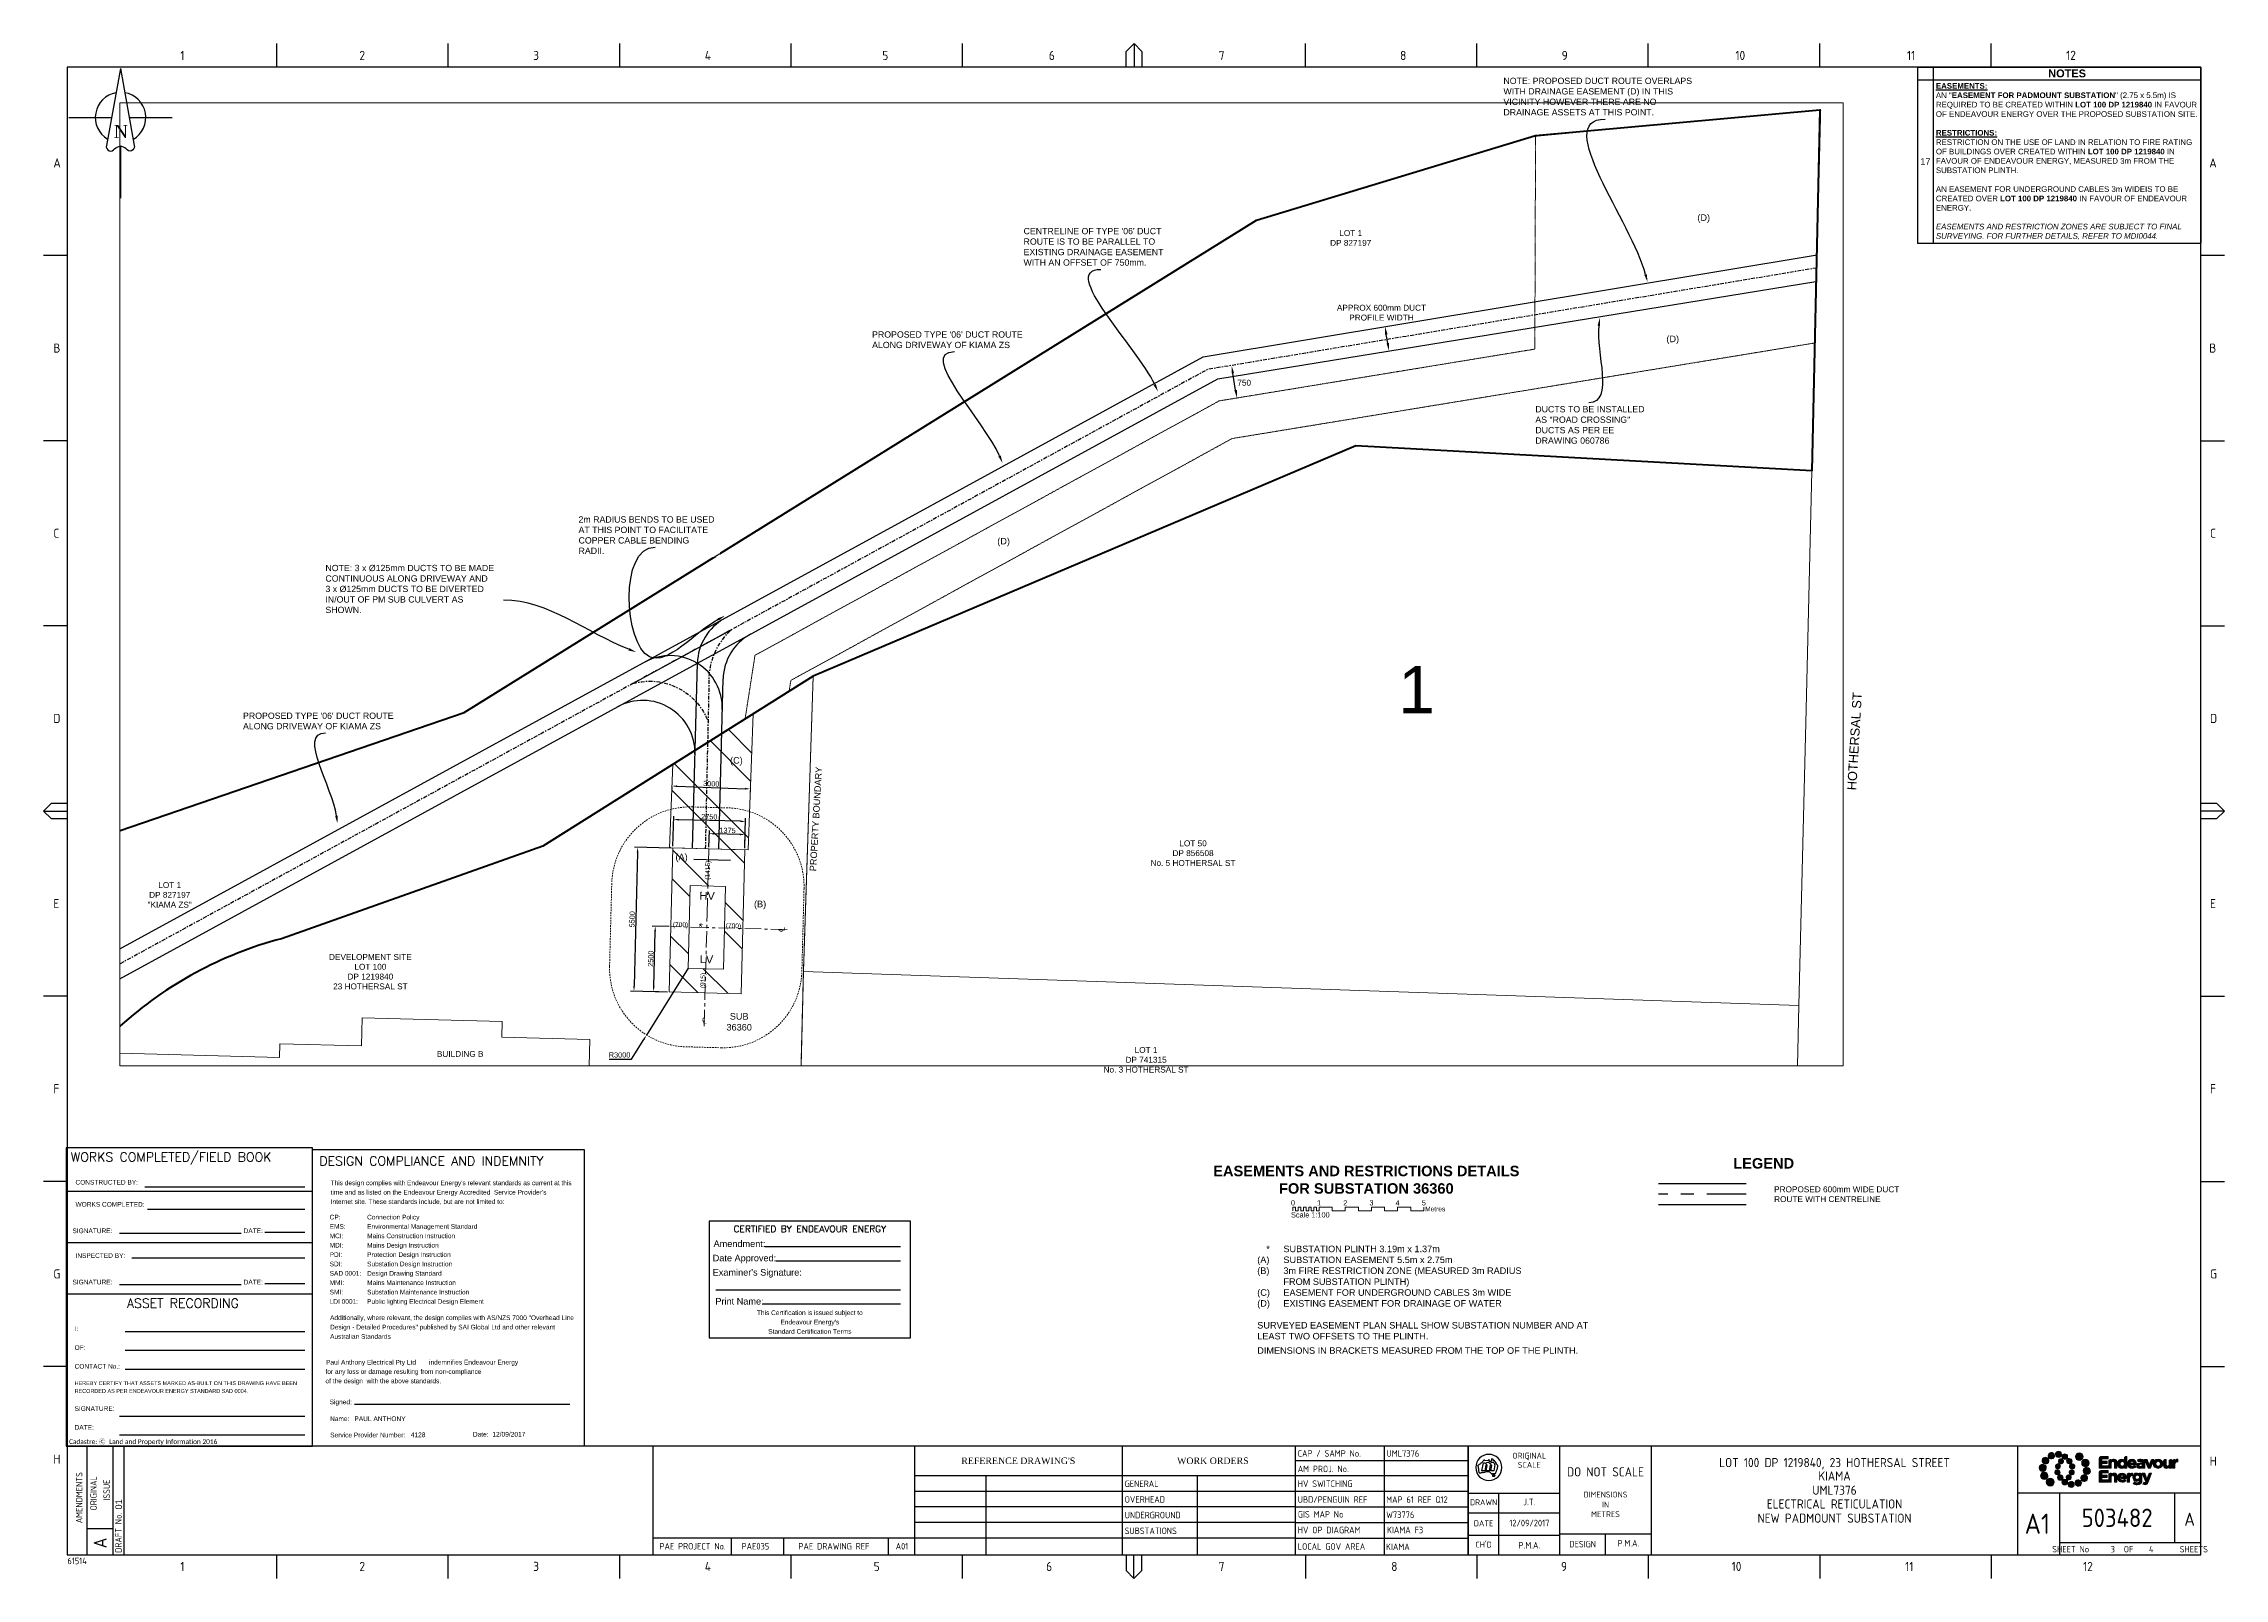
# Paper-space layout 'EASEMENTS' of a CAD drawing. Header units: metres, sheet in millimetres. Extents: x -21 to 813, y -3 to 583.
# The model-space entities are those that its viewports show. They can reach past a viewport. Long polylines and large blocks are cut down to what shows.
import ezdxf
from ezdxf import colors
from ezdxf.entities.mleader import LeaderData, LeaderLine
from ezdxf.enums import TextEntityAlignment as Align
from ezdxf.math import Vec2, Vec3

# ---------------------------------------------------------------- set-up
doc = ezdxf.new("R2010")
doc.units = ezdxf.units.M
for name, pattern in [('Cable New OH', [6, 4, -2]), ('CENTER', [2, 1.25, -0.25, 0.25, -0.25]), ('CHAIN', [6, 3, -1, 1, -1]), ('Dash', [5, 3, -2]), ('HIDDEN', [0.375, 0.25, -0.125]), ('HIDDEN2', [0.1875, 0.125, -0.0625])]:
    doc.linetypes.add(name, pattern=pattern)
doc.layers.get('0').update_dxf_attribs({"color": 6})
doc.layers.add('_USER 14 EASEHATCH', color=7, linetype='Continuous', true_color=0xb4b4b4)
for name, color, linetype in [('_USER 16 DUCTLOCATION', 7, 'Continuous'), ('Notes', 7, 'Continuous'), ('Notes_HV_MISC', 7, 'Continuous'), ('SupportsUG_SP_EXT', 7, 'Continuous')]:
    doc.layers.add(name, color=color, linetype=linetype)
for name, color, linetype, lineweight in [('Cadastre Developer_SP_NEW', 2, 'Continuous', 5), ('Cadastre Easements_SP_NEW', 2, 'Continuous', 5), ('Cadastre Land Parcels_SP_EXT', 9, 'Continuous', 5), ('Cadastre Other Property_SP_EXT', 9, 'HIDDEN', 5)]:
    doc.layers.add(name, color=color, linetype=linetype, lineweight=lineweight)
doc.layers.add('Viewports', color=6, linetype='Continuous', true_color=0xff00ff, plot=False)
doc.styles.add('ARIAL', font='arial.ttf', dxfattribs={"height": 2})
doc.styles.add('Elec', font='romand__.ttf')
doc.styles.add('iecARIAL', font='arial.ttf', dxfattribs={"height": 2})
doc.styles.add('iecISOCP', font='isocp.shx')
doc.styles.add('iecNAME', font='times.ttf')
doc.styles.add('iecTimesNewRoman', font='times.ttf')
doc.styles.get("Standard").update_dxf_attribs({"font": 'arial.ttf'})
doc.dimstyles.new('GISCAD Dim Style', dxfattribs={"dimtxt": 2.5, "dimasz": 3, "dimexe": 1.25, "dimexo": 0.625, "dimtad": 1, "dimtoh": 1, "dimdec": 1, "dimtxsty": 'ARIAL', "dimcen": 2.5, "dimadec": 0, "dimazin": 0, "dimtfac": 1, "dimtdec": 1, "dimtmove": 0, "dimatfit": 3, "dimfxl": 1.25, "dimarcsym": 0})
doc.dimstyles.get("Standard").update_dxf_attribs({"dimtxt": 0.18, "dimasz": 0.18, "dimexe": 0.18, "dimexo": 0.0625, "dimgap": 0.09, "dimtad": 0, "dimtih": 1, "dimtoh": 1, "dimdec": 4, "dimzin": 0, "dimdsep": 46, "dimtxsty": 'Standard', "dimcen": 0.09, "dimadec": 0, "dimazin": 0, "dimtfac": 1, "dimtdec": 4, "dimtofl": 0, "dimtmove": 0, "dimatfit": 3, "dimfxl": 1, "dimtolj": 1, "dimtzin": 0, "dimarcsym": 0})

psp = doc.layouts.new('EASEMENTS')

# ---------------------------------------------------------------- texts
at = {"layer": 'Notes', "lineweight": 9}
for s, p in [('(D)', (613.83858, 516.91504)), ('(D)', (602.00178, 470.56015)), ('(D)', (346.29761, 393.29381)), ('(C)', (244.19205, 309.53584)), ('(A)', (223.22898, 272.61801)), ('(B)', (253.2455, 254.65048))]:
    psp.add_text(s, height=2.5, dxfattribs=at).set_placement(p, align=Align.MIDDLE_CENTER)
for s, rotation, p in [('HV', 358.65959261, (233.00402, 257.77796)), ('*', 350.43951229, (230.4462, 245.9401)), ('LV', 358.65959261, (232.75691, 233.54507))]:
    psp.add_text(s, height=3, rotation=rotation, dxfattribs=at).set_placement(p, align=Align.MIDDLE_CENTER)
at = {"layer": 'Notes', "linetype": 'Continuous', "style": 'iecARIAL'}
for s, insert, char_height, width, attachment_point in [('LOT 1\\PDP 827197', (478.94175, 509.1199), 2.25, 15.6082776, 5), ('APPROX 600mm DUCT PROFILE WIDTH', (490.69337, 480.5856), 2.25, 34.0814662, 5), ('750', (438.23036, 453.81378), 2.25, 5.1164632, 5), ('LOT 50\\PDP 856508\\PNo. 5 HOTHERSAL ST', (418.69106, 274.06753), 2.25, 37.9110905, 5), ('LOT 1\\PDP 827197\\P"KIAMA ZS"', (27.63984, 258.12718), 2.25, 16.7777865, 5), ('DEVELOPMENT SITE\\PLOT 100\\PDP 1219840\\P23 HOTHERSAL ST', (104.32484, 228.77025), 2.25, 42.1495524, 5), ('LOT 1\\PDP 741315\\PNo. 3 HOTHERSAL ST', (400.7418, 195.11414), 2.25, 37.9110905, 5), ('BUILDING B', (138.65042, 197.34003), 2.25, 34.7157354, 5), ('{\\fArial|b1|i0|c0|p34;\\H0.8x;EASEMENTS AND RESTRICTIONS DETAILS FOR SUBSTATION 36360}', (484.90345, 149.26015), 5, 117.9047793, 5), ('{\\fArial|b1|i0|c0|p34;\\H0.8x;LEGEND}', (636.75943, 155.53779), 5, 23.0568213, 5), ('PROPOSED 600mm WIDE DUCT ROUTE WITH CENTRELINE', (640.74154, 143.73608), 2.25, 57.159585, 4)]:
    psp.add_mtext(s, dxfattribs=dict(at, insert=insert, char_height=char_height, width=width, attachment_point=attachment_point))
at = {"layer": 'Notes', "lineweight": 9, "attachment_point": 5}
for s, width, gutter_width, insert, char_height, rotation in [('HOTHERSAL ST', 37.4296112, 12.5, (671.48692, 316.82843), 3.5, 86.70143262), ('PROPERTY BOUNDARY', 39.9738404, 12.5, (274.56476, 287.13035), 2.5, 86.70143262), ('{\\fLucida Sans Unicode|b0|i0|c0|p34;℄}', 0.8313136, 10, (261.47628, 244.90194), 2.5, 88.4915589), ('{\\fLucida Sans Unicode|b0|i0|c0|p34;℄}', 0.8313136, 10, (231.95173, 210.26674), 2.5, 358.50054285)]:
    psp.add_mtext_dynamic_manual_height_columns(s, width=width, gutter_width=gutter_width, heights=[0], dxfattribs=dict(at, insert=insert, char_height=char_height, rotation=rotation))
at = {"layer": 'Notes', "lineweight": 9, "char_height": 2.5}
for s, width, insert, attachment_point in [('SUB\\P36360', 17.8186883, (245.25027, 209.62495), 5), ('\\pi-10,l10,t3.4364,10;^I* ^ISUBSTATION PLINTH 3.19m x 1.37m\\P\\pt10;(A)^ISUBSTATION EASEMENT 5.5m x 2.75m\\P(B)^I3m FIRE RESTRICTION ZONE (MEASURED 3m RADIUS \\P\\pt4,10;^I^IFROM SUBSTATION PLINTH)\\P\\pt10;(C)^IEASEMENT FOR UNDERGROUND CABLES 3m WIDE\\P(D)^IEXISTING EASEMENT FOR DRAINAGE OF WATER\\P\\pt4,10;\\P\\pi0,l0;SURVEYED EASEMENT PLAN SHALL SHOW SUBSTATION NUMBER AND AT LEAST TWO OFFSETS TO THE PLINTH.\\P{\\H0.32x;\\P}DIMENSIONS IN BRACKETS MEASURED FROM THE TOP OF THE PLINTH.', 134.3949867, (443.22031, 124.11677), 1)]:
    psp.add_mtext_dynamic_manual_height_columns(s, width=width, gutter_width=12.5, heights=[0], dxfattribs=dict(at, insert=insert, attachment_point=attachment_point))

msp = doc.modelspace()

# ---------------------------------------------------------------- texts
at = {"layer": 'Cadastre Land Parcels_SP_EXT'}
msp.add_text('1', height=1.8, dxfattribs=at).set_placement((303182.95, 6162362.759))

# ---------------------------------------------------------------- blocks, each defined once
blk = doc.blocks.new('NorthPnt 11(NP11)')
for p, q in [((-19.7, 0.02), (-3.49, 0)), ((3.32, 0), (19.7, -0.02)), ((-0.08, -10.94), (-0.08, -30.8))]:
    blk.add_line(p, q)
for points in [[(-0.08, 18.81), (-5.43, -10.68, 0.877048), (-2.29, -11.9, -0.1543), (-0.08, -10.94, 0.090511)], [(-0.08, 18.81), (5.26, -10.68, -0.877048), (2.13, -11.9, 0.1543), (-0.08, -10.94, -0.090511)]]:
    blk.add_lwpolyline(points, format="xyb")
for start, end in [(100.5988, 238.86433), (300.09942, 80.43745)]:
    blk.add_arc((0, 0), 9.64, start, end)
at = {"color": 7, "style": 'iecNAME'}
blk.add_text('N', height=5.02, dxfattribs=at).set_placement((-2.62, -7.82))
blk = doc.blocks.new('A$C30A46249')
at = {"color": 7, "lineweight": -3, "insert": (6.92, 4.97), "char_height": 1.79, "attachment_point": 7, "line_spacing_factor": 1.2}
blk.add_mtext('{\\fCalibri|b0|i0|c0|p34;\\C256;Cadastre: \\fMS Gothic|b0|i0|c128|p49;\\C250;\\c2236962;Ⓒ\\fMS Gothic|b0|i0|c0|p49; \\fCalibri|b0|i0|c0|p34;\\C256;Land and Property Information 2016}', dxfattribs=at)
blk = doc.blocks.new('NOTE_CERTIFIED-BY-IE')
at = {"color": 7, "linetype": 'Continuous', "lineweight": -3}
for p, q in [((21.25, 34.9), (73.15, 34.9)), ((25.46, 29.41), (73.15, 29.41)), ((2.51, 18.32), (73.15, 18.32)), ((20.45, 12.96), (73.15, 12.96))]:
    blk.add_line(p, q, dxfattribs=at)
blk.add_lwpolyline([(0, 0), (76.98, 0), (76.98, 44.52), (0, 44.52)], close=True)
at = {"color": 7, "lineweight": -3, "style": 'Elec'}
blk.add_text('CERTIFIED BY ENDEAVOUR ENERGY', height=2.52, dxfattribs=at).set_placement((38.51, 41.58), align=Align.MIDDLE_CENTER)
at = {"color": 7, "lineweight": -3}
for s, p in [('Amendment:', (1.7, 35.94)), ('Date Approved:', (1.37, 30.47)), ("Examiner's Signature:", (1.37, 25.01))]:
    blk.add_text(s, height=2.5, dxfattribs=at).set_placement(p, align=Align.MIDDLE_LEFT)
blk.add_text('Print Name:', height=2.5, dxfattribs=at).set_placement((2.4, 11.95), align=Align.BOTTOM_LEFT)
at = {"color": 7, "lineweight": -3, "insert": (38.49, 5.99), "char_height": 1.79, "attachment_point": 5, "line_spacing_factor": 1.2}
blk.add_mtext("This Certification is issued subject to \\PEndeavour Energy's \\PStandard Certification Terms", dxfattribs=at)
at = {"color": 7, "lineweight": -3, "flags": 4}
for tag, p in [('AMENDMENT', (21.25, 34.9)), ('DATE_APPROVED', (25.46, 29.41)), ('PRINT_NAME', (20.45, 12.96))]:
    blk.add_attdef(tag, p, '', height=2.5, dxfattribs=at)
blk = doc.blocks.new('NOTE_WORKS-COMPLETED')
at = {"lineweight": -3}
for p, q in [((94.11, 97.2), (0, 97.2)), ((94.11, 77.62), (0, 77.62)), ((93.87, 58.03), (0, 58.03))]:
    blk.add_line(p, q, dxfattribs=at)
at = {"color": 7, "linetype": 'Continuous', "lineweight": -3}
for p, q in [((30, 99), (91.13, 99)), ((31, 90.55), (91.13, 90.55)), ((20.3, 81.37), (66.83, 81.37)), ((75.92, 81.71), (91.13, 81.71)), ((25, 71.88), (91.13, 71.88)), ((20.3, 61.78), (66.83, 61.78)), ((75.92, 62.13), (91.13, 62.13)), ((22.5, 43.79), (91.13, 43.79)), ((22.5, 36.59), (91.13, 36.59)), ((22.5, 29.42), (91.13, 29.42)), ((20.3, 11.37), (91.13, 11.37)), ((20.3, 4.28), (91.13, 4.28))]:
    blk.add_line(p, q, dxfattribs=at)
at = {"lineweight": -3}
blk.add_lwpolyline([(0, 0), (94.11, 0), (94.11, 113.95), (0, 113.95)], close=True, dxfattribs=at)
at = {"color": 7, "lineweight": -3, "style": 'Elec'}
blk.add_text('WORKS COMPLETED/FIELD BOOK', height=3.5, dxfattribs=at).set_placement((1.75, 110.45), align=Align.MIDDLE_LEFT)
at = {"color": 7, "lineweight": -3}
for s, p in [('CONSTRUCTED BY:', (3.51, 100.79)), ('WORKS COMPLETED:', (3.52, 92.34)), ('INSPECTED BY:', (3.52, 72.76))]:
    blk.add_text(s, height=1.79, dxfattribs=at).set_placement(p, align=Align.MIDDLE_LEFT)
for s, p in [('SIGNATURE:', (10, 82.23)), ('DATE:', (71.45, 82.23)), ('SIGNATURE:', (10, 62.65)), ('DATE:', (71.45, 62.65))]:
    blk.add_text(s, height=1.79, dxfattribs=at).set_placement(p, align=Align.MIDDLE_CENTER)
at = {"color": 7, "lineweight": -3, "style": 'Elec'}
blk.add_text('ASSET RECORDING', height=3.5, dxfattribs=at).set_placement((23.19, 56.32), align=Align.TOP_LEFT)
at = {"color": 7, "lineweight": -3, "insert": (3.17, 45.68), "char_height": 1.79, "width": 89.6105, "attachment_point": 1, "line_spacing_factor": 1.2}
blk.add_mtext('I:\\P\\POF:\\P\\PCONTACT No.:\\P{\\H0.83799x;\\PHEREBY CERTIFY THAT ASSETS MARKED AS-BUILT ON THIS DRAWING HAVE BEEN\\PRECORDED AS PER ENDEAVOUR ENERGY STANDARD SAD 0004.}\\P\\PSIGNATURE:\\P\\PDATE:', dxfattribs=at)
at = {"color": 7, "lineweight": -3}
for tag, p in [('CONSTRUCTEDBY', (32.92, 99.87)), ('WORKSCOMPLETED', (32.93, 91.44)), ('SIGNATURE', (23.86, 81.87)), ('DATE', (77.31, 82.21)), ('INSPECTEDBY', (25.68, 72.38)), ('SIGNATURE', (24.59, 62.28)), ('DATE', (77.75, 62.63)), ('ASSETRECORD', (28.77, 44.53)), ('ASSETRECORDOF', (28.5, 37.33)), ('CONTACTNO', (28.5, 30.15)), ('SIGNATURE', (31.79, 12.95)), ('DATE', (32, 5.02))]:
    blk.add_attdef(tag, p, '', height=1.79, dxfattribs=at)
blk = doc.blocks.new('NOTE_DESIGN-COMPLIANCE')
blk.add_line((16, 16.01), (98.33, 16.01))
blk.add_lwpolyline([(0, 113.3), (103.74, 113.3), (103.74, 0), (0, 0)], close=True)
at = {"color": 7, "lineweight": -3, "style": 'Elec'}
blk.add_text('DESIGN COMPLIANCE AND INDEMNITY', height=3.5, dxfattribs=at).set_placement((2.6, 106.13), align=Align.BOTTOM_LEFT)
at = {"color": 7, "lineweight": -3}
for s, p in [('Signed:', (6.54, 17.75)), ('Name:', (6.71, 11.32)), ('Service Provider Number:', (6.76, 5.11)), ('Date: ', (61.29, 5.38))]:
    blk.add_text(s, height=1.79, dxfattribs=at).set_placement(p, align=Align.TOP_LEFT)
at = {"color": 7, "lineweight": -3, "char_height": 1.79, "line_spacing_factor": 1.2}
for s, insert, attachment_point in [("This design complies with Endeavour Energy's relevant standards as current at this \\Ptime and as listed on the Endeavour Energy Accredited  Service Provider's\\PInternet site. These standards include, but are not limited to:", (6.92, 92.16), 7), ('CP:^I^IConnection Policy\\PEMS:^I^IEnvironmental Management Standard\\PMCI:^I^IMains Construction Instruction\\PMDI:^I^IMains Design Instruction\\PPDI:^I^IProtection Design Instruction\\PSDI:^I^ISubstation Design Instruction\\PSAD 0001:^IDesign Drawing Standard\\PMMI:^I^IMains Maintenance Instruction\\PSMI:^I^ISubstation Maintenance Instruction\\PLDI 0001:^IPublic lighting Electrical Design Element ', (6.53, 88.36), 1), ('\\PAdditionally, where relevant, the design complies with AS/NZS 7000 "Overhead Line\\PDesign - Detailed Procedures" published by SAI Global Ltd and other relevant \\PAustralian Standards', (6.7, 53.5), 1), ('                                                         indemnifies Endeavour Energy \\Pfor any loss or damage resulting from non-compliance \\Pof the design  with the above standards.', (4.93, 32.94), 1)]:
    blk.add_mtext(s, dxfattribs=dict(at, insert=insert, attachment_point=attachment_point))
at = {"ltscale": 0.5}
for tag, p in [('COMPANYNAME', (5.15, 31.1)), ('NAME', (16, 9.52)), ('SPN', (37.54, 3.38)), ('DATE', (68.73, 3.59))]:
    blk.add_attdef(tag, p, '', height=1.8, dxfattribs=at)
blk = doc.blocks.new('*D81')
at = {"layer": 'Defpoints', "color": 0, "transparency": 16777216}
for p in [(220.2, 286.91), (219.92, 276.08), (247.41, 275.36)]:
    blk.add_point(p, dxfattribs=at)
at = {"layer": 'Notes', "color": 0, "lineweight": -2, "transparency": 16777216}
for p, q in [((219.94, 276.71), (220.24, 288.16)), ((245.69, 286.24), (222.2, 286.85)), ((247.43, 275.99), (247.73, 287.44))]:
    blk.add_line(p, q, dxfattribs=at)
at = {"layer": 'Notes', "color": 0, "transparency": 16777216}
for points in [[(222.21, 287.19), (222.19, 286.52), (220.2, 286.91)], [(245.7, 286.57), (245.69, 285.91), (247.69, 286.19)]]:
    blk.add_solid(points, dxfattribs=at)
at = {"layer": 'Notes', "color": 0, "lineweight": 9, "transparency": 16777216, "insert": (233.83, 287.97), "char_height": 2, "attachment_point": 5, "rotation": 358.50051, "style": 'ARIAL'}
blk.add_mtext('2750', dxfattribs=at)
blk = doc.blocks.new('*D82')
at = {"layer": 'Defpoints', "color": 0, "transparency": 16777216}
for p in [(219.92, 275.98), (205.03, 221.35), (218.48, 221)]:
    blk.add_point(p, dxfattribs=at)
at = {"layer": 'Notes', "color": 0, "lineweight": -2, "transparency": 16777216}
for p, q in [((219.29, 276), (205.22, 276.37)), ((206.42, 274.34), (205.09, 223.35)), ((217.85, 221.02), (203.78, 221.39))]:
    blk.add_line(p, q, dxfattribs=at)
at = {"layer": 'Notes', "color": 0, "transparency": 16777216}
for points in [[(206.09, 274.35), (206.75, 274.33), (206.47, 276.34)], [(204.75, 223.36), (205.42, 223.35), (205.03, 221.35)]]:
    blk.add_solid(points, dxfattribs=at)
at = {"layer": 'Notes', "color": 0, "lineweight": 9, "transparency": 16777216, "insert": (204.33, 248.8), "char_height": 2, "attachment_point": 5, "rotation": 88.50047, "style": 'ARIAL'}
blk.add_mtext('5500', dxfattribs=at)
blk = doc.blocks.new('*D83')
at = {"layer": 'Defpoints', "color": 0, "transparency": 16777216}
for p in [(213.2, 246.15), (219.13, 245.99), (218.48, 221)]:
    blk.add_point(p, dxfattribs=at)
at = {"layer": 'Notes', "color": 0, "lineweight": -2, "transparency": 16777216}
for p, q in [((218.51, 246.01), (211.95, 246.18)), ((212.59, 223.16), (213.14, 244.15)), ((217.85, 221.02), (211.29, 221.19))]:
    blk.add_line(p, q, dxfattribs=at)
at = {"layer": 'Notes', "color": 0, "transparency": 16777216}
for points in [[(212.81, 244.16), (213.48, 244.14), (213.2, 246.15)], [(212.26, 223.17), (212.93, 223.15), (212.54, 221.16)]]:
    blk.add_solid(points, dxfattribs=at)
at = {"layer": 'Notes', "color": 0, "lineweight": 9, "transparency": 16777216, "insert": (211.45, 233.76), "char_height": 2, "attachment_point": 5, "rotation": 88.50047, "style": 'ARIAL'}
blk.add_mtext('2500', dxfattribs=at)
blk = doc.blocks.new('*D84')
at = {"layer": 'Defpoints', "color": 0, "transparency": 16777216}
for p in [(233.67, 275.72), (233.82, 281.54), (247.41, 275.36)]:
    blk.add_point(p, dxfattribs=at)
at = {"layer": 'Notes', "color": 0, "lineweight": -2, "transparency": 16777216}
for p, q in [((233.68, 276.35), (233.85, 282.79)), ((245.56, 281.23), (235.82, 281.48)), ((247.43, 275.99), (247.6, 282.43))]:
    blk.add_line(p, q, dxfattribs=at)
at = {"layer": 'Notes', "color": 0, "transparency": 16777216}
for points in [[(235.83, 281.82), (235.81, 281.15), (233.82, 281.54)], [(245.57, 281.56), (245.55, 280.9), (247.56, 281.18)]]:
    blk.add_solid(points, dxfattribs=at)
at = {"layer": 'Notes', "color": 0, "lineweight": 9, "transparency": 16777216, "insert": (240.8, 282.78), "char_height": 2, "attachment_point": 5, "rotation": 358.50054, "style": 'ARIAL'}
blk.add_mtext('1375', dxfattribs=at)
blk = doc.blocks.new('*D85')
at = {"layer": 'Defpoints', "color": 0, "transparency": 16777216}
for p in [(239.63, 245.56), (246.63, 245.37), (246.65, 246.23)]:
    blk.add_point(p, dxfattribs=at)
at = {"layer": 'Notes', "color": 0, "transparency": 16777216, "insert": (243.04, 246.07), "char_height": 1.8, "attachment_point": 5, "rotation": 358.52865}
blk.add_mtext('\\A1;(700)', dxfattribs=at)
blk = doc.blocks.new('*D86')
at = {"layer": 'Defpoints', "color": 0, "transparency": 16777216}
for p in [(219.13, 246.09), (226.13, 245.91), (226.16, 246.9)]:
    blk.add_point(p, dxfattribs=at)
at = {"layer": 'Notes', "color": 0, "transparency": 16777216, "insert": (222.83, 246.51), "char_height": 1.8, "attachment_point": 5, "rotation": 358.52865}
blk.add_mtext('\\A1;(700)', dxfattribs=at)
blk = doc.blocks.new('*D87')
at = {"layer": 'Defpoints', "color": 0, "transparency": 16777216}
for p in [(232.47, 229.89), (231.52, 220.76), (232.23, 220.74)]:
    blk.add_point(p, dxfattribs=at)
at = {"layer": 'Notes', "color": 0, "transparency": 16777216, "insert": (231.64, 225.39), "char_height": 1.8, "attachment_point": 5, "rotation": 88.52865}
blk.add_mtext('\\A1;(915)', dxfattribs=at)
blk = doc.blocks.new('*D88')
at = {"layer": 'Defpoints', "color": 0, "transparency": 16777216}
for p in [(233.67, 275.72), (233.67, 275.72), (233.3, 261.58)]:
    blk.add_point(p, dxfattribs=at)
at = {"layer": 'Notes', "color": 0, "transparency": 16777216, "insert": (233.45, 267.55), "char_height": 1.8, "attachment_point": 5, "rotation": 88.52865}
blk.add_mtext('\\A1;(1415)', dxfattribs=at)
blk = doc.blocks.new('*D91')
at = {"layer": 'Defpoints', "color": 0, "transparency": 16777216}
for p in [(225.72, 230.07), (209.87, 204.59)]:
    blk.add_point(p, dxfattribs=at)
at = {"layer": 'Notes', "color": 0, "lineweight": -2, "transparency": 16777216}
for p, q in [((225.72, 230.07), (209.87, 204.59)), ((204.11, 195.34), (208.81, 202.9)), ((195.6, 195.34), (204.11, 195.34))]:
    blk.add_line(p, q, dxfattribs=at)
at = {"layer": 'Notes', "color": 0, "transparency": 16777216}
blk.add_solid([(208.53, 203.07), (209.09, 202.72), (209.87, 204.59)], dxfattribs=at)
at = {"layer": 'Notes', "color": 0, "lineweight": 9, "transparency": 16777216, "insert": (199.54, 196.98), "char_height": 2, "attachment_point": 5, "style": 'ARIAL'}
blk.add_mtext('R3000', dxfattribs=at)
blk = doc.blocks.new('SCALE_1-100')
at = {"layer": 'Notes', "color": 8, "lineweight": 9, "flags": 128}
blk.add_lwpolyline([(0, 0), (0, 1.5), (1, 1.5), (1, 0), (2, 0), (2, 1.5), (3, 1.5), (3, 0), (4, 0), (4, 1.5), (5, 1.5), (5, 0), (6, 0), (6, 1.5), (7, 1.5), (7, 0), (8, 0), (8, 1.5), (9, 1.5), (9, 0), (10, 0), (10, 1.5), (15, 1.5), (15, 0), (20, 0), (20, 1.5), (25, 1.5), (25, 0), (30, 0), (30, 1.5), (35, 1.5), (35, 0), (40, 0), (40, 1.5), (45, 1.5), (45, 0), (50, 0), (50, 1.5)], dxfattribs=at)
at = {"layer": 'Notes', "color": 8, "lineweight": 9}
for s, p in [('0', (0, 1.5)), ('1', (10, 1.5)), ('2', (20, 1.5)), ('3', (30, 1.5)), ('4', (40, 1.5)), ('5', (50, 1.5))]:
    blk.add_text(s, height=2, dxfattribs=at).set_placement(p, align=Align.BOTTOM_CENTER)
blk.add_text('Metres', height=1.8, dxfattribs=at).set_placement((50.5, 0.75), align=Align.MIDDLE_LEFT)
blk.add_text('Scale 1:100', height=2, dxfattribs=at).set_placement((-0.75, -0.5), align=Align.TOP_LEFT)
blk = doc.blocks.new('*T120')
at = {"layer": 'Notes', "color": 0, "linetype": 'ByBlock', "lineweight": -2, "transparency": 16777216}
for p, q in [((0, 0), (108.23, 0)), ((0, 0), (0, -4.8)), ((5.98, 0), (5.98, -4.8)), ((108.23, 0), (108.23, -4.8)), ((0, -4.8), (108.23, -4.8)), ((0, -4.8), (0, -67.24)), ((5.98, -4.8), (5.98, -67.24)), ((108.23, -4.8), (108.23, -67.24)), ((0, -67.24), (5.98, -67.24)), ((5.98, -67.24), (108.23, -67.24))]:
    blk.add_line(p, q, dxfattribs=at)
at = {"layer": 'Notes', "transparency": 16777216, "style": 'ARIAL'}
for s, insert, char_height, width, attachment_point in [('{\\fArial|b1|i0|c0|p34;\\L\\C1;EASEMENTS:^J}AN "{\\fArial|b1|i0|c0|p34;EASEMENT FOR PADMOUNT SUBSTATION}" (2.75 x 5.5m) IS REQUIRED TO BE CREATED WITHIN {\\fArial|b1|i0|c0|p34;LOT 100 DP 1219840 }IN FAVOUR OF ENDEAVOUR ENERGY OVER THE PROPOSED SUBSTATION SITE.         \\P\\P{\\fArial|b1|i0|c0|p34;\\L\\C1;RESTRICTIONS:}\\PRESTRICTION ON THE USE OF LAND IN RELATION TO FIRE RATING OF BUILDINGS OVER CREATED WITHIN {\\fArial|b1|i0|c0|p34;LOT 100 DP 1219840} IN FAVOUR OF ENDEAVOUR ENERGY, MEASURED 3m FROM THE SUBSTATION PLINTH.\\P\\PAN EASEMENT FOR UNDERGROUND CABLES 3m WIDEIS TO BE CREATED OVER {\\fArial|b1|i0|c0|p34;LOT 100 DP 1219840} IN FAVOUR OF ENDEAVOUR ENERGY. \\P{\\fArial|b0|i1|c0|p34;\\PEASEMENTS AND RESTRICTION ZONES ARE SUBJECT TO FINAL SURVEYING. FOR FURTHER DETAILS, REFER TO MDI0044.}', (6.98, -36.02), 2.15, 100.25, 4), ('{\\fArial|b1|i0|c0|p34;NOTES}', (57.11, -2.4), 3, 101.45, 5), ('17', (2.99, -36.02), 2.5, 3.9817, 5)]:
    blk.add_mtext(s, dxfattribs=dict(at, insert=insert, char_height=char_height, width=width, attachment_point=attachment_point))
blk = doc.blocks.new('EE_LOGO')
h = blk.add_hatch(color=7)
edge = h.paths.add_edge_path()
edge.add_spline(control_points=[(-25.34, 1.94), (-26.08, 1.98), (-26.72, 1.41), (-26.77, 0.66), (-26.81, -0.09), (-26.24, -0.72), (-25.49, -0.77), (-24.74, -0.81), (-24.1, -0.24), (-24.06, 0.51), (-24.02, 1.25), (-24.59, 1.89), (-25.34, 1.94)], knot_values=[0, 0, 0, 0, 1, 1, 1, 2, 2, 2, 3, 3, 3, 4, 4, 4, 4], degree=3, periodic=0)
h = blk.add_hatch(color=7)
edge = h.paths.add_edge_path()
edge.add_spline(control_points=[(-23.73, 4.46), (-24.34, 4.81), (-25.13, 4.61), (-25.49, 3.99), (-25.85, 3.38), (-25.64, 2.59), (-25.03, 2.23), (-24.41, 1.87), (-23.63, 2.08), (-23.27, 2.69), (-22.91, 3.31), (-23.12, 4.1), (-23.73, 4.46)], knot_values=[0, 0, 0, 0, 1, 1, 1, 2, 2, 2, 3, 3, 3, 4, 4, 4, 4], degree=3, periodic=0)
h = blk.add_hatch(color=7)
edge = h.paths.add_edge_path()
edge.add_spline(control_points=[(-21.12, 5.87), (-21.48, 6.44), (-22.24, 6.61), (-22.81, 6.24), (-23.37, 5.88), (-23.54, 5.12), (-23.17, 4.55), (-22.81, 3.98), (-22.05, 3.82), (-21.48, 4.19), (-20.92, 4.55), (-20.75, 5.31), (-21.12, 5.87)], knot_values=[0, 0, 0, 0, 1, 1, 1, 2, 2, 2, 3, 3, 3, 4, 4, 4, 4], degree=3, periodic=0)
h = blk.add_hatch(color=7)
edge = h.paths.add_edge_path()
edge.add_spline(control_points=[(-19.43, 2.06), (-19.94, 2.17), (-20.44, 1.84), (-20.55, 1.33), (-20.66, 0.82), (-20.34, 0.32), (-19.83, 0.21), (-19.32, 0.1), (-18.81, 0.42), (-18.71, 0.93), (-18.59, 1.44), (-18.92, 1.95), (-19.43, 2.06)], knot_values=[0, 0, 0, 0, 1, 1, 1, 2, 2, 2, 3, 3, 3, 4, 4, 4, 4], degree=3, periodic=0)
h = blk.add_hatch(color=7)
edge = h.paths.add_edge_path()
edge.add_spline(control_points=[(-18.27, 5.87), (-18.34, 6.5), (-18.91, 6.97), (-19.54, 6.9), (-20.18, 6.84), (-20.65, 6.27), (-20.58, 5.63), (-20.52, 4.99), (-19.95, 4.53), (-19.31, 4.59), (-18.67, 4.66), (-18.21, 5.23), (-18.27, 5.87)], knot_values=[0, 0, 0, 0, 1, 1, 1, 2, 2, 2, 3, 3, 3, 4, 4, 4, 4], degree=3, periodic=0)
h = blk.add_hatch(color=7)
edge = h.paths.add_edge_path()
edge.add_spline(control_points=[(-15.91, 4.86), (-15.91, 4.26), (-16.4, 3.77), (-17, 3.77), (-17.6, 3.77), (-18.08, 4.26), (-18.08, 4.86), (-18.08, 5.46), (-17.6, 5.95), (-17, 5.95), (-16.4, 5.95), (-15.91, 5.46), (-15.91, 4.86)], knot_values=[0, 0, 0, 0, 1, 1, 1, 2, 2, 2, 3, 3, 3, 4, 4, 4, 4], degree=3, periodic=0)
edge = h.paths.add_edge_path()
edge.add_spline(control_points=[(-18.29, 3.97), (-18.8, 4.08), (-19.3, 3.76), (-19.41, 3.25), (-19.52, 2.74), (-19.2, 2.23), (-18.69, 2.12), (-18.18, 2.01), (-17.67, 2.33), (-17.56, 2.84), (-17.45, 3.35), (-17.78, 3.86), (-18.29, 3.97)], knot_values=[0, 0, 0, 0, 1, 1, 1, 2, 2, 2, 3, 3, 3, 4, 4, 4, 4], degree=3, periodic=0)
h = blk.add_hatch(color=7)
edge = h.paths.add_edge_path()
edge.add_spline(control_points=[(-14.59, 2.36), (-14.16, 2.75), (-14.12, 3.41), (-14.51, 3.84), (-14.89, 4.27), (-15.55, 4.31), (-15.99, 3.93), (-16.42, 3.54), (-16.46, 2.88), (-16.07, 2.45), (-15.69, 2.01), (-15.02, 1.98), (-14.59, 2.36)], knot_values=[0, 0, 0, 0, 1, 1, 1, 2, 2, 2, 3, 3, 3, 4, 4, 4, 4], degree=3, periodic=0)
edge = h.paths.add_edge_path()
edge.add_spline(control_points=[(-15.91, 4.86), (-15.91, 4.26), (-16.4, 3.77), (-17, 3.77), (-17.6, 3.77), (-18.08, 4.26), (-18.08, 4.86), (-18.08, 5.46), (-17.6, 5.95), (-17, 5.95), (-16.4, 5.95), (-15.91, 5.46), (-15.91, 4.86)], knot_values=[0, 0, 0, 0, 1, 1, 1, 2, 2, 2, 3, 3, 3, 4, 4, 4, 4], degree=3, periodic=0)
h = blk.add_hatch(color=7)
edge = h.paths.add_edge_path()
edge.add_spline(control_points=[(-15.91, 4.86), (-15.91, 4.26), (-16.4, 3.77), (-17, 3.77), (-17.6, 3.77), (-18.08, 4.26), (-18.08, 4.86), (-18.08, 5.46), (-17.6, 5.95), (-17, 5.95), (-16.4, 5.95), (-15.91, 5.46), (-15.91, 4.86)], knot_values=[0, 0, 0, 0, 1, 1, 1, 2, 2, 2, 3, 3, 3, 4, 4, 4, 4], degree=3, periodic=0)
edge = h.paths.add_edge_path(flags=16)
edge.add_spline(control_points=[(-15.91, 4.86), (-15.91, 4.26), (-16.4, 3.77), (-17, 3.77), (-17.6, 3.77), (-18.08, 4.26), (-18.08, 4.86), (-18.08, 5.46), (-17.6, 5.95), (-17, 5.95), (-16.4, 5.95), (-15.91, 5.46), (-15.91, 4.86)], knot_values=[0, 0, 0, 0, 1, 1, 1, 2, 2, 2, 3, 3, 3, 4, 4, 4, 4], degree=3, periodic=0)
h = blk.add_hatch(color=7)
edge = h.paths.add_edge_path()
edge.add_spline(control_points=[(-13.94, 0.18), (-13.41, 0.32), (-13.09, 0.87), (-13.23, 1.4), (-13.37, 1.93), (-13.92, 2.25), (-14.45, 2.11), (-14.98, 1.97), (-15.3, 1.42), (-15.16, 0.89), (-15.02, 0.36), (-14.47, 0.04), (-13.94, 0.18)], knot_values=[0, 0, 0, 0, 1, 1, 1, 2, 2, 2, 3, 3, 3, 4, 4, 4, 4], degree=3, periodic=0)
h = blk.add_hatch(color=7)
edge = h.paths.add_edge_path()
edge.add_spline(control_points=[(-9.93, 4.86), (-9.93, 4.03), (-10.61, 3.35), (-11.44, 3.35), (-12.28, 3.35), (-12.95, 4.03), (-12.95, 4.86), (-12.95, 5.69), (-12.28, 6.37), (-11.44, 6.37), (-10.61, 6.37), (-9.93, 5.69), (-9.93, 4.86)], knot_values=[0, 0, 0, 0, 1, 1, 1, 2, 2, 2, 3, 3, 3, 4, 4, 4, 4], degree=3, periodic=0)
h = blk.add_hatch(color=7)
edge = h.paths.add_edge_path()
edge.add_spline(control_points=[(-8.55, 1.13), (-7.83, 1.45), (-7.5, 2.29), (-7.82, 3.01), (-8.14, 3.73), (-8.98, 4.06), (-9.7, 3.74), (-10.42, 3.42), (-10.75, 2.58), (-10.43, 1.86), (-10.11, 1.14), (-9.27, 0.81), (-8.55, 1.13)], knot_values=[0, 0, 0, 0, 1, 1, 1, 2, 2, 2, 3, 3, 3, 4, 4, 4, 4], degree=3, periodic=0)
h = blk.add_hatch(color=7)
edge = h.paths.add_edge_path()
edge.add_spline(control_points=[(-8.66, -1.92), (-7.91, -1.96), (-7.27, -1.39), (-7.23, -0.64), (-7.19, 0.1), (-7.76, 0.74), (-8.51, 0.78), (-9.25, 0.83), (-9.89, 0.26), (-9.94, -0.49), (-9.98, -1.24), (-9.41, -1.88), (-8.66, -1.92)], knot_values=[0, 0, 0, 0, 1, 1, 1, 2, 2, 2, 3, 3, 3, 4, 4, 4, 4], degree=3, periodic=0)
h = blk.add_hatch(color=7)
edge = h.paths.add_edge_path()
edge.add_spline(control_points=[(-3.85, 0.44), (-3.85, 0.44), (-3.85, 4.25), (-3.85, 4.3), (-3.85, 4.35), (-3.85, 4.86), (-3.29, 4.86), (-2.74, 4.86), (-0.49, 4.86), (-0.49, 4.86), (-0.49, 4.86), (-0.49, 4), (-0.49, 4), (-0.49, 4), (-2.89, 4), (-2.89, 4), (-2.89, 4), (-2.89, 3.1), (-2.89, 3.1), (-2.89, 3.1), (-0.8, 3.1), (-0.8, 3.1), (-0.8, 3.1), (-0.8, 2.23), (-0.8, 2.23), (-0.8, 2.23), (-2.89, 2.23), (-2.89, 2.23), (-2.89, 2.23), (-2.89, 1.31), (-2.89, 1.31), (-2.89, 1.31), (-0.49, 1.31), (-0.49, 1.31), (-0.49, 1.31), (-0.49, 0.44), (-0.49, 0.44), (-0.49, 0.44), (-3.85, 0.44), (-3.85, 0.44)], knot_values=[0, 0, 0, 0, 1, 1, 1, 2, 2, 2, 3, 3, 3, 4, 4, 4, 5, 5, 5, 6, 6, 6, 7, 7, 7, 8, 8, 8, 9, 9, 9, 10, 10, 10, 11, 11, 11, 12, 12, 12, 13, 13, 13, 13], degree=3, periodic=0)
h = blk.add_hatch(color=7)
edge = h.paths.add_edge_path()
edge.add_spline(control_points=[(1.94, 0.44), (1.94, 0.44), (1.94, 2.33), (1.94, 2.33), (1.94, 2.78), (1.73, 3.02), (1.36, 3.02), (1, 3.02), (0.76, 2.78), (0.76, 2.33), (0.76, 2.33), (0.76, 0.44), (0.76, 0.44), (0.76, 0.44), (-0.2, 0.44), (-0.2, 0.44), (-0.2, 0.44), (-0.2, 3.21), (-0.2, 3.27), (-0.2, 3.33), (-0.2, 3.82), (0.36, 3.82), (0.76, 3.82), (0.76, 3.82), (0.76, 3.82), (0.76, 3.82), (0.76, 3.35), (0.76, 3.35), (0.98, 3.63), (1.27, 3.89), (1.75, 3.89), (2.48, 3.89), (2.9, 3.41), (2.9, 2.63), (2.9, 2.63), (2.9, 0.44), (2.9, 0.44), (2.9, 0.44), (1.94, 0.44), (1.94, 0.44)], knot_values=[0, 0, 0, 0, 1, 1, 1, 2, 2, 2, 3, 3, 3, 4, 4, 4, 5, 5, 5, 6, 6, 6, 7, 7, 7, 8, 8, 8, 9, 9, 9, 10, 10, 10, 11, 11, 11, 12, 12, 12, 13, 13, 13, 13], degree=3, periodic=0)
h = blk.add_hatch(color=7)
edge = h.paths.add_edge_path(flags=16)
edge.add_spline(control_points=[(5.8, 2.13), (5.8, 2.69), (5.43, 3.07), (4.98, 3.07), (4.53, 3.07), (4.15, 2.7), (4.15, 2.13), (4.15, 2.13), (4.15, 2.12), (4.15, 2.12), (4.15, 1.56), (4.53, 1.19), (4.98, 1.19), (5.43, 1.19), (5.8, 1.56), (5.8, 2.12), (5.8, 2.12), (5.8, 2.13), (5.8, 2.13)], knot_values=[0, 0, 0, 0, 1, 1, 1, 2, 2, 2, 3, 3, 3, 4, 4, 4, 5, 5, 5, 6, 6, 6, 6], degree=3, periodic=0)
edge = h.paths.add_edge_path()
edge.add_spline(control_points=[(5.79, 0.44), (5.79, 0.44), (5.79, 0.92), (5.79, 0.92), (5.55, 0.6), (5.23, 0.37), (4.73, 0.37), (3.94, 0.37), (3.19, 0.99), (3.19, 2.12), (3.19, 2.12), (3.19, 2.13), (3.19, 2.13), (3.19, 3.26), (3.93, 3.88), (4.73, 3.88), (5.24, 3.88), (5.56, 3.65), (5.79, 3.38), (5.79, 3.38), (5.79, 4.27), (5.79, 4.3), (5.79, 4.34), (5.79, 4.86), (6.34, 4.86), (6.73, 4.86), (6.75, 4.86), (6.75, 4.86), (6.75, 4.86), (6.75, 0.44), (6.75, 0.44), (6.75, 0.44), (5.79, 0.44), (5.79, 0.44)], knot_values=[0, 0, 0, 0, 1, 1, 1, 2, 2, 2, 3, 3, 3, 4, 4, 4, 5, 5, 5, 6, 6, 6, 7, 7, 7, 8, 8, 8, 9, 9, 9, 10, 10, 10, 11, 11, 11, 11], degree=3, periodic=0)
h = blk.add_hatch(color=7)
edge = h.paths.add_edge_path()
edge.add_spline(control_points=[(8.69, 3.89), (7.7, 3.89), (7.01, 3.09), (7.01, 2.13), (7.01, 2.13), (7.01, 2.12), (7.01, 2.12), (7.01, 1.08), (7.77, 0.37), (8.78, 0.37), (9.39, 0.37), (9.85, 0.61), (10.16, 1), (10.16, 1), (9.62, 1.48), (9.62, 1.48), (9.35, 1.24), (9.12, 1.14), (8.79, 1.14), (8.33, 1.13), (8, 1.49), (7.95, 1.86), (7.91, 2.18), (7.93, 2.29), (7.95, 2.43), (8.02, 2.85), (8.29, 3.12), (8.69, 3.12), (9.09, 3.12), (9.34, 2.83), (9.4, 2.4), (9.4, 2.4), (8.14, 2.4), (8.14, 2.4), (8.14, 2.4), (8.12, 1.8), (8.64, 1.8), (9.17, 1.8), (10.32, 1.8), (10.32, 1.8), (10.33, 1.89), (10.34, 1.95), (10.34, 2.04), (10.34, 2.04), (10.34, 2.05), (10.34, 2.05), (10.34, 3.01), (9.82, 3.89), (8.69, 3.89)], knot_values=[0, 0, 0, 0, 1, 1, 1, 2, 2, 2, 3, 3, 3, 4, 4, 4, 5, 5, 5, 6, 6, 6, 7, 7, 7, 8, 8, 8, 9, 9, 9, 10, 10, 10, 11, 11, 11, 12, 12, 12, 13, 13, 13, 14, 14, 14, 15, 15, 15, 16, 16, 16, 16], degree=3, periodic=0)
h = blk.add_hatch(color=7)
edge = h.paths.add_edge_path(flags=16)
edge.add_spline(control_points=[(12.69, 1.8), (12.53, 1.88), (12.31, 1.93), (12.08, 1.93), (11.67, 1.93), (11.42, 1.77), (11.42, 1.46), (11.42, 1.46), (11.42, 1.45), (11.42, 1.45), (11.42, 1.19), (11.63, 1.04), (11.94, 1.04), (12.39, 1.04), (12.69, 1.29), (12.69, 1.63), (12.69, 1.63), (12.69, 1.8), (12.69, 1.8)], knot_values=[0, 0, 0, 0, 1, 1, 1, 2, 2, 2, 3, 3, 3, 4, 4, 4, 5, 5, 5, 6, 6, 6, 6], degree=3, periodic=0)
edge = h.paths.add_edge_path()
edge.add_spline(control_points=[(12.67, 0.44), (12.67, 0.44), (12.67, 0.81), (12.67, 0.81), (12.44, 0.55), (12.12, 0.38), (11.65, 0.38), (11.01, 0.38), (10.49, 0.74), (10.49, 1.41), (10.49, 1.41), (10.49, 1.42), (10.49, 1.42), (10.49, 2.16), (11.05, 2.5), (11.85, 2.5), (12.19, 2.5), (12.44, 2.45), (12.68, 2.37), (12.68, 2.37), (12.68, 2.42), (12.68, 2.42), (12.68, 2.82), (12.43, 3.07), (11.95, 3.07), (11.59, 3.07), (11.33, 3), (11.02, 2.89), (11.02, 2.89), (10.78, 3.62), (10.78, 3.62), (11.15, 3.78), (11.52, 3.89), (12.09, 3.89), (13.14, 3.89), (13.6, 3.35), (13.6, 2.43), (13.6, 2.43), (13.6, 0.44), (13.6, 0.44), (13.6, 0.44), (12.67, 0.44), (12.67, 0.44)], knot_values=[0, 0, 0, 0, 1, 1, 1, 2, 2, 2, 3, 3, 3, 4, 4, 4, 5, 5, 5, 6, 6, 6, 7, 7, 7, 8, 8, 8, 9, 9, 9, 10, 10, 10, 11, 11, 11, 12, 12, 12, 13, 13, 13, 14, 14, 14, 14], degree=3, periodic=0)
h = blk.add_hatch(color=7)
edge = h.paths.add_edge_path()
edge.add_spline(control_points=[(15.71, 0.44), (15.71, 0.44), (14.84, 0.44), (14.84, 0.44), (14.84, 0.44), (13.51, 3.83), (13.51, 3.83), (13.51, 3.83), (14.53, 3.83), (14.53, 3.83), (14.53, 3.83), (15.28, 1.58), (15.28, 1.58), (15.28, 1.58), (15.86, 3.3), (15.86, 3.3), (15.86, 3.3), (16.02, 3.83), (16.4, 3.83), (16.78, 3.83), (17.04, 3.83), (17.04, 3.83), (17.04, 3.83), (15.71, 0.44), (15.71, 0.44)], knot_values=[0, 0, 0, 0, 1, 1, 1, 2, 2, 2, 3, 3, 3, 4, 4, 4, 5, 5, 5, 6, 6, 6, 7, 7, 7, 8, 8, 8, 8], degree=3, periodic=0)
h = blk.add_hatch(color=7)
edge = h.paths.add_edge_path(flags=16)
edge.add_spline(control_points=[(19.52, 2.16), (19.52, 2.66), (19.16, 3.09), (18.63, 3.09), (18.08, 3.09), (17.75, 2.67), (17.75, 2.17), (17.75, 2.17), (17.75, 2.16), (17.75, 2.16), (17.75, 1.66), (18.11, 1.22), (18.64, 1.22), (19.19, 1.22), (19.52, 1.65), (19.52, 2.15), (19.52, 2.15), (19.52, 2.16), (19.52, 2.16)], knot_values=[0, 0, 0, 0, 1, 1, 1, 2, 2, 2, 3, 3, 3, 4, 4, 4, 5, 5, 5, 6, 6, 6, 6], degree=3, periodic=0)
edge = h.paths.add_edge_path()
edge.add_spline(control_points=[(18.63, 0.4), (17.58, 0.4), (16.8, 1.17), (16.8, 2.15), (16.8, 2.15), (16.8, 2.16), (16.8, 2.16), (16.8, 3.13), (17.59, 3.92), (18.64, 3.92), (19.69, 3.92), (20.46, 3.14), (20.46, 2.17), (20.46, 2.17), (20.46, 2.16), (20.46, 2.16), (20.46, 1.19), (19.68, 0.4), (18.63, 0.4)], knot_values=[0, 0, 0, 0, 1, 1, 1, 2, 2, 2, 3, 3, 3, 4, 4, 4, 5, 5, 5, 6, 6, 6, 6], degree=3, periodic=0)
h = blk.add_hatch(color=7)
edge = h.paths.add_edge_path()
edge.add_spline(control_points=[(22.86, 0.44), (22.86, 0.44), (22.86, 0.92), (22.86, 0.92), (22.64, 0.64), (22.36, 0.38), (21.87, 0.38), (21.15, 0.38), (20.72, 0.86), (20.72, 1.63), (20.72, 1.63), (20.72, 3.22), (20.72, 3.27), (20.72, 3.32), (20.72, 3.82), (21.28, 3.82), (21.68, 3.82), (21.68, 3.82), (21.68, 3.82), (21.68, 3.82), (21.68, 1.94), (21.68, 1.94), (21.68, 1.48), (21.9, 1.25), (22.26, 1.25), (22.63, 1.25), (22.86, 1.48), (22.86, 1.94), (22.86, 1.94), (22.86, 3.2), (22.86, 3.27), (22.86, 3.34), (22.87, 3.82), (23.42, 3.82), (23.82, 3.82), (23.82, 3.82), (23.82, 3.82), (23.82, 3.82), (23.82, 0.44), (23.82, 0.44), (23.82, 0.44), (22.86, 0.44), (22.86, 0.44)], knot_values=[0, 0, 0, 0, 1, 1, 1, 2, 2, 2, 3, 3, 3, 4, 4, 4, 5, 5, 5, 6, 6, 6, 7, 7, 7, 8, 8, 8, 9, 9, 9, 10, 10, 10, 11, 11, 11, 12, 12, 12, 13, 13, 13, 14, 14, 14, 14], degree=3, periodic=0)
h = blk.add_hatch(color=7)
edge = h.paths.add_edge_path()
edge.add_spline(control_points=[(26.09, 2.88), (25.46, 2.88), (25.06, 2.5), (25.06, 1.69), (25.06, 1.69), (25.06, 0.44), (25.06, 0.44), (25.06, 0.44), (24.1, 0.44), (24.1, 0.44), (24.1, 0.44), (24.1, 3.24), (24.1, 3.27), (24.1, 3.3), (24.1, 3.83), (24.66, 3.83), (25.22, 3.83), (25.06, 3.83), (25.06, 3.83), (25.06, 3.83), (25.06, 3.14), (25.06, 3.14), (25.26, 3.61), (25.58, 3.91), (26.14, 3.89), (26.14, 3.89), (26.14, 2.88), (26.14, 2.88), (26.14, 2.88), (26.09, 2.88), (26.09, 2.88)], knot_values=[0, 0, 0, 0, 1, 1, 1, 2, 2, 2, 3, 3, 3, 4, 4, 4, 5, 5, 5, 6, 6, 6, 7, 7, 7, 8, 8, 8, 9, 9, 9, 10, 10, 10, 10], degree=3, periodic=0)
h = blk.add_hatch(color=7)
edge = h.paths.add_edge_path()
edge.add_spline(control_points=[(-25.45, -1.11), (-26.17, -1.43), (-26.5, -2.27), (-26.18, -2.99), (-25.86, -3.71), (-25.02, -4.04), (-24.3, -3.72), (-23.58, -3.4), (-23.25, -2.56), (-23.57, -1.84), (-23.88, -1.12), (-24.72, -0.79), (-25.45, -1.11)], knot_values=[0, 0, 0, 0, 1, 1, 1, 2, 2, 2, 3, 3, 3, 4, 4, 4, 4], degree=3, periodic=0)
h = blk.add_hatch(color=7)
edge = h.paths.add_edge_path()
edge.add_spline(control_points=[(-24.06, -4.84), (-24.06, -4.01), (-23.39, -3.33), (-22.55, -3.33), (-21.72, -3.33), (-21.04, -4.01), (-21.04, -4.84), (-21.04, -5.68), (-21.72, -6.35), (-22.55, -6.35), (-23.39, -6.35), (-24.06, -5.68), (-24.06, -4.84)], knot_values=[0, 0, 0, 0, 1, 1, 1, 2, 2, 2, 3, 3, 3, 4, 4, 4, 4], degree=3, periodic=0)
h = blk.add_hatch(color=7)
edge = h.paths.add_edge_path()
edge.add_spline(control_points=[(-20.06, -0.16), (-20.59, -0.3), (-20.9, -0.85), (-20.76, -1.38), (-20.63, -1.91), (-20.08, -2.23), (-19.55, -2.09), (-19.02, -1.95), (-18.7, -1.4), (-18.84, -0.87), (-18.98, -0.34), (-19.52, -0.02), (-20.06, -0.16)], knot_values=[0, 0, 0, 0, 1, 1, 1, 2, 2, 2, 3, 3, 3, 4, 4, 4, 4], degree=3, periodic=0)
h = blk.add_hatch(color=7)
edge = h.paths.add_edge_path()
edge.add_spline(control_points=[(-19.41, -2.34), (-19.84, -2.73), (-19.88, -3.39), (-19.49, -3.82), (-19.1, -4.26), (-18.44, -4.29), (-18.01, -3.91), (-17.58, -3.52), (-17.54, -2.86), (-17.93, -2.43), (-18.31, -2), (-18.97, -1.96), (-19.41, -2.34)], knot_values=[0, 0, 0, 0, 1, 1, 1, 2, 2, 2, 3, 3, 3, 4, 4, 4, 4], degree=3, periodic=0)
h = blk.add_hatch(color=7)
edge = h.paths.add_edge_path()
edge.add_spline(control_points=[(-18.08, -4.84), (-18.08, -4.24), (-17.6, -3.76), (-17, -3.76), (-16.4, -3.76), (-15.91, -4.24), (-15.91, -4.84), (-15.91, -5.44), (-16.4, -5.93), (-17, -5.93), (-17.6, -5.93), (-18.08, -5.44), (-18.08, -4.84)], knot_values=[0, 0, 0, 0, 1, 1, 1, 2, 2, 2, 3, 3, 3, 4, 4, 4, 4], degree=3, periodic=0)
h = blk.add_hatch(color=7)
edge = h.paths.add_edge_path()
edge.add_spline(control_points=[(-15.71, -3.95), (-15.2, -4.06), (-14.69, -3.74), (-14.58, -3.23), (-14.47, -2.72), (-14.8, -2.21), (-15.31, -2.1), (-15.82, -1.99), (-16.32, -2.32), (-16.43, -2.83), (-16.54, -3.34), (-16.22, -3.84), (-15.71, -3.95)], knot_values=[0, 0, 0, 0, 1, 1, 1, 2, 2, 2, 3, 3, 3, 4, 4, 4, 4], degree=3, periodic=0)
h = blk.add_hatch(color=7)
edge = h.paths.add_edge_path()
edge.add_spline(control_points=[(-15.72, -5.85), (-15.66, -6.49), (-15.09, -6.95), (-14.45, -6.89), (-13.81, -6.82), (-13.35, -6.25), (-13.41, -5.62), (-13.48, -4.98), (-14.05, -4.51), (-14.68, -4.58), (-15.33, -4.64), (-15.79, -5.21), (-15.72, -5.85)], knot_values=[0, 0, 0, 0, 1, 1, 1, 2, 2, 2, 3, 3, 3, 4, 4, 4, 4], degree=3, periodic=0)
h = blk.add_hatch(color=7)
edge = h.paths.add_edge_path()
edge.add_spline(control_points=[(-14.57, -2.04), (-14.06, -2.15), (-13.55, -1.83), (-13.44, -1.32), (-13.33, -0.81), (-13.66, -0.3), (-14.17, -0.19), (-14.68, -0.08), (-15.18, -0.4), (-15.29, -0.92), (-15.4, -1.43), (-15.08, -1.93), (-14.57, -2.04)], knot_values=[0, 0, 0, 0, 1, 1, 1, 2, 2, 2, 3, 3, 3, 4, 4, 4, 4], degree=3, periodic=0)
h = blk.add_hatch(color=7)
edge = h.paths.add_edge_path()
edge.add_spline(control_points=[(-12.88, -5.86), (-12.52, -6.43), (-11.76, -6.59), (-11.19, -6.23), (-10.62, -5.86), (-10.46, -5.1), (-10.82, -4.53), (-11.19, -3.97), (-11.95, -3.8), (-12.51, -4.17), (-13.08, -4.53), (-13.25, -5.29), (-12.88, -5.86)], knot_values=[0, 0, 0, 0, 1, 1, 1, 2, 2, 2, 3, 3, 3, 4, 4, 4, 4], degree=3, periodic=0)
h = blk.add_hatch(color=7)
edge = h.paths.add_edge_path()
edge.add_spline(control_points=[(-10.27, -4.44), (-9.65, -4.79), (-8.86, -4.59), (-8.51, -3.97), (-8.15, -3.36), (-8.36, -2.57), (-8.97, -2.22), (-9.58, -1.86), (-10.37, -2.06), (-10.73, -2.68), (-11.09, -3.29), (-10.88, -4.08), (-10.27, -4.44)], knot_values=[0, 0, 0, 0, 1, 1, 1, 2, 2, 2, 3, 3, 3, 4, 4, 4, 4], degree=3, periodic=0)
h = blk.add_hatch(color=7)
edge = h.paths.add_edge_path()
edge.add_spline(control_points=[(-3.85, -4.84), (-3.85, -4.84), (-3.85, -1.03), (-3.85, -0.98), (-3.85, -0.94), (-3.85, -0.42), (-3.29, -0.42), (-2.74, -0.42), (-0.49, -0.42), (-0.49, -0.42), (-0.49, -0.42), (-0.49, -1.29), (-0.49, -1.29), (-0.49, -1.29), (-2.89, -1.29), (-2.89, -1.29), (-2.89, -1.29), (-2.89, -2.19), (-2.89, -2.19), (-2.89, -2.19), (-0.8, -2.19), (-0.8, -2.19), (-0.8, -2.19), (-0.8, -3.05), (-0.8, -3.05), (-0.8, -3.05), (-2.89, -3.05), (-2.89, -3.05), (-2.89, -3.05), (-2.89, -3.98), (-2.89, -3.98), (-2.89, -3.98), (-0.49, -3.98), (-0.49, -3.98), (-0.49, -3.98), (-0.49, -4.84), (-0.49, -4.84), (-0.49, -4.84), (-3.85, -4.84), (-3.85, -4.84)], knot_values=[0, 0, 0, 0, 1, 1, 1, 2, 2, 2, 3, 3, 3, 4, 4, 4, 5, 5, 5, 6, 6, 6, 7, 7, 7, 8, 8, 8, 9, 9, 9, 10, 10, 10, 11, 11, 11, 12, 12, 12, 13, 13, 13, 13], degree=3, periodic=0)
h = blk.add_hatch(color=7)
edge = h.paths.add_edge_path()
edge.add_spline(control_points=[(1.94, -4.84), (1.94, -4.84), (1.94, -2.96), (1.94, -2.96), (1.94, -2.5), (1.73, -2.27), (1.36, -2.27), (1, -2.27), (0.76, -2.5), (0.76, -2.96), (0.76, -2.96), (0.76, -4.84), (0.76, -4.84), (0.76, -4.84), (-0.2, -4.84), (-0.2, -4.84), (-0.2, -4.84), (-0.2, -2.07), (-0.2, -2.01), (-0.2, -1.96), (-0.2, -1.46), (0.36, -1.46), (0.76, -1.46), (0.76, -1.46), (0.76, -1.46), (0.76, -1.46), (0.76, -1.94), (0.76, -1.94), (0.98, -1.65), (1.27, -1.4), (1.75, -1.4), (2.48, -1.4), (2.9, -1.88), (2.9, -2.65), (2.9, -2.65), (2.9, -4.84), (2.9, -4.84), (2.9, -4.84), (1.94, -4.84), (1.94, -4.84)], knot_values=[0, 0, 0, 0, 1, 1, 1, 2, 2, 2, 3, 3, 3, 4, 4, 4, 5, 5, 5, 6, 6, 6, 7, 7, 7, 8, 8, 8, 9, 9, 9, 10, 10, 10, 11, 11, 11, 12, 12, 12, 13, 13, 13, 13], degree=3, periodic=0)
h = blk.add_hatch(color=7)
edge = h.paths.add_edge_path()
edge.add_spline(control_points=[(4.87, -1.4), (3.88, -1.4), (3.19, -2.19), (3.19, -3.16), (3.19, -3.16), (3.19, -3.17), (3.19, -3.17), (3.19, -4.21), (3.94, -4.92), (4.96, -4.92), (5.57, -4.92), (6.03, -4.68), (6.34, -4.29), (6.34, -4.29), (5.79, -3.8), (5.79, -3.8), (5.53, -4.05), (5.29, -4.14), (4.97, -4.15), (4.51, -4.16), (4.18, -3.79), (4.13, -3.42), (4.09, -3.1), (4.11, -3), (4.13, -2.86), (4.2, -2.44), (4.47, -2.17), (4.87, -2.17), (5.27, -2.17), (5.52, -2.46), (5.58, -2.89), (5.58, -2.89), (4.32, -2.89), (4.32, -2.89), (4.32, -2.89), (4.29, -3.49), (4.82, -3.49), (5.35, -3.49), (6.5, -3.49), (6.5, -3.49), (6.51, -3.4), (6.51, -3.34), (6.51, -3.25), (6.51, -3.25), (6.51, -3.23), (6.51, -3.23), (6.51, -2.27), (6, -1.4), (4.87, -1.4)], knot_values=[0, 0, 0, 0, 1, 1, 1, 2, 2, 2, 3, 3, 3, 4, 4, 4, 5, 5, 5, 6, 6, 6, 7, 7, 7, 8, 8, 8, 9, 9, 9, 10, 10, 10, 11, 11, 11, 12, 12, 12, 13, 13, 13, 14, 14, 14, 15, 15, 15, 16, 16, 16, 16], degree=3, periodic=0)
h = blk.add_hatch(color=7)
edge = h.paths.add_edge_path()
edge.add_spline(control_points=[(8.77, -2.4), (8.13, -2.4), (7.74, -2.79), (7.74, -3.6), (7.74, -3.6), (7.74, -4.85), (7.74, -4.85), (7.74, -4.85), (6.78, -4.85), (6.78, -4.85), (6.78, -4.85), (6.78, -2.05), (6.78, -2.02), (6.78, -1.99), (6.77, -1.46), (7.33, -1.46), (7.74, -1.46), (7.74, -1.46), (7.74, -1.46), (7.74, -1.46), (7.74, -2.15), (7.74, -2.15), (7.93, -1.68), (8.25, -1.37), (8.82, -1.4), (8.82, -1.4), (8.82, -2.4), (8.82, -2.4), (8.82, -2.4), (8.77, -2.4), (8.77, -2.4)], knot_values=[0, 0, 0, 0, 1, 1, 1, 2, 2, 2, 3, 3, 3, 4, 4, 4, 5, 5, 5, 6, 6, 6, 7, 7, 7, 8, 8, 8, 9, 9, 9, 10, 10, 10, 10], degree=3, periodic=0)
h = blk.add_hatch(color=7)
edge = h.paths.add_edge_path(flags=16)
edge.add_spline(control_points=[(11.56, -2.97), (11.56, -2.51), (11.2, -2.19), (10.73, -2.19), (10.26, -2.19), (9.91, -2.51), (9.91, -2.97), (9.91, -2.97), (9.91, -2.99), (9.91, -2.99), (9.91, -3.45), (10.26, -3.77), (10.73, -3.77), (11.2, -3.77), (11.56, -3.45), (11.56, -2.99), (11.56, -2.99), (11.56, -2.97), (11.56, -2.97)], knot_values=[0, 0, 0, 0, 1, 1, 1, 2, 2, 2, 3, 3, 3, 4, 4, 4, 5, 5, 5, 6, 6, 6, 6], degree=3, periodic=0)
edge = h.paths.add_edge_path()
edge.add_spline(control_points=[(10.62, -5.87), (10.07, -5.87), (9.55, -5.74), (9.12, -5.51), (9.12, -5.51), (9.45, -4.79), (9.45, -4.79), (9.8, -4.99), (10.14, -5.1), (10.59, -5.1), (11.25, -5.1), (11.56, -4.79), (11.56, -4.18), (11.56, -4.18), (11.56, -4.02), (11.56, -4.02), (11.27, -4.36), (10.96, -4.57), (10.45, -4.57), (9.66, -4.57), (8.95, -3.99), (8.95, -2.99), (8.95, -2.99), (8.95, -2.97), (8.95, -2.97), (8.95, -1.96), (9.68, -1.4), (10.45, -1.4), (10.98, -1.4), (11.29, -1.62), (11.54, -1.9), (11.54, -1.9), (11.54, -1.46), (11.54, -1.46), (11.54, -1.46), (11.54, -1.46), (11.95, -1.46), (12.51, -1.46), (12.5, -2.02), (12.5, -2.02), (12.5, -2.02), (12.5, -4.08), (12.5, -4.08), (12.5, -5.36), (11.87, -5.87), (10.62, -5.87)], knot_values=[0, 0, 0, 0, 1, 1, 1, 2, 2, 2, 3, 3, 3, 4, 4, 4, 5, 5, 5, 6, 6, 6, 7, 7, 7, 8, 8, 8, 9, 9, 9, 10, 10, 10, 11, 11, 11, 12, 12, 12, 13, 13, 13, 14, 14, 14, 15, 15, 15, 15], degree=3, periodic=0)
h = blk.add_hatch(color=7)
edge = h.paths.add_edge_path()
edge.add_spline(control_points=[(14.84, -4.92), (14.58, -5.61), (14.31, -5.87), (13.73, -5.87), (13.38, -5.87), (13.13, -5.78), (12.88, -5.64), (12.88, -5.64), (13.2, -4.94), (13.2, -4.94), (13.33, -5.02), (13.49, -5.07), (13.61, -5.07), (13.78, -5.07), (13.86, -5.02), (13.95, -4.85), (13.95, -4.85), (12.62, -1.46), (12.62, -1.46), (12.62, -1.46), (13.64, -1.46), (13.64, -1.46), (13.64, -1.46), (14.41, -3.76), (14.41, -3.76), (14.41, -3.76), (14.97, -2.01), (14.97, -2.01), (14.97, -2.01), (15.14, -1.46), (15.5, -1.46), (15.86, -1.46), (16.14, -1.46), (16.14, -1.46), (16.14, -1.46), (14.84, -4.92), (14.84, -4.92)], knot_values=[0, 0, 0, 0, 1, 1, 1, 2, 2, 2, 3, 3, 3, 4, 4, 4, 5, 5, 5, 6, 6, 6, 7, 7, 7, 8, 8, 8, 9, 9, 9, 10, 10, 10, 11, 11, 11, 12, 12, 12, 12], degree=3, periodic=0)
at = {"color": 7, "lineweight": 0}
for points in [[(-15.08, 2.11), (-15.08, 2.11)], [(-18.92, -2.1), (-18.92, -2.1)]]:
    blk.add_lwpolyline(points, dxfattribs=at)
for points, knots in [([(-25.34, 1.94), (-26.08, 1.98), (-26.72, 1.41), (-26.77, 0.66), (-26.81, -0.09), (-26.24, -0.72), (-25.49, -0.77), (-24.74, -0.81), (-24.1, -0.24), (-24.06, 0.51), (-24.02, 1.25), (-24.59, 1.89), (-25.34, 1.94)], [0, 0, 0, 0, 1, 1, 1, 2, 2, 2, 3, 3, 3, 4, 4, 4, 4]), ([(-23.73, 4.46), (-24.34, 4.81), (-25.13, 4.61), (-25.49, 3.99), (-25.85, 3.38), (-25.64, 2.59), (-25.03, 2.23), (-24.41, 1.87), (-23.63, 2.08), (-23.27, 2.69), (-22.91, 3.31), (-23.12, 4.1), (-23.73, 4.46)], [0, 0, 0, 0, 1, 1, 1, 2, 2, 2, 3, 3, 3, 4, 4, 4, 4]), ([(-21.12, 5.87), (-21.48, 6.44), (-22.24, 6.61), (-22.81, 6.24), (-23.37, 5.88), (-23.54, 5.12), (-23.17, 4.55), (-22.81, 3.98), (-22.05, 3.82), (-21.48, 4.19), (-20.92, 4.55), (-20.75, 5.31), (-21.12, 5.87)], [0, 0, 0, 0, 1, 1, 1, 2, 2, 2, 3, 3, 3, 4, 4, 4, 4]), ([(-19.43, 2.06), (-19.94, 2.17), (-20.44, 1.84), (-20.55, 1.33), (-20.66, 0.82), (-20.34, 0.32), (-19.83, 0.21), (-19.32, 0.1), (-18.81, 0.42), (-18.71, 0.93), (-18.59, 1.44), (-18.92, 1.95), (-19.43, 2.06)], [0, 0, 0, 0, 1, 1, 1, 2, 2, 2, 3, 3, 3, 4, 4, 4, 4]), ([(-18.27, 5.87), (-18.34, 6.5), (-18.91, 6.97), (-19.54, 6.9), (-20.18, 6.84), (-20.65, 6.27), (-20.58, 5.63), (-20.52, 4.99), (-19.95, 4.53), (-19.31, 4.59), (-18.67, 4.66), (-18.21, 5.23), (-18.27, 5.87)], [0, 0, 0, 0, 1, 1, 1, 2, 2, 2, 3, 3, 3, 4, 4, 4, 4]), ([(-18.29, 3.97), (-18.8, 4.08), (-19.3, 3.76), (-19.41, 3.25), (-19.52, 2.74), (-19.2, 2.23), (-18.69, 2.12), (-18.18, 2.01), (-17.67, 2.33), (-17.56, 2.84), (-17.45, 3.35), (-17.78, 3.86), (-18.29, 3.97)], [0, 0, 0, 0, 1, 1, 1, 2, 2, 2, 3, 3, 3, 4, 4, 4, 4]), ([(-15.91, 4.86), (-15.91, 4.26), (-16.4, 3.77), (-17, 3.77), (-17.6, 3.77), (-18.08, 4.26), (-18.08, 4.86), (-18.08, 5.46), (-17.6, 5.95), (-17, 5.95), (-16.4, 5.95), (-15.91, 5.46), (-15.91, 4.86)], [0, 0, 0, 0, 1, 1, 1, 2, 2, 2, 3, 3, 3, 4, 4, 4, 4]), ([(-15.91, 4.86), (-15.91, 4.26), (-16.4, 3.77), (-17, 3.77), (-17.6, 3.77), (-18.08, 4.26), (-18.08, 4.86), (-18.08, 5.46), (-17.6, 5.95), (-17, 5.95), (-16.4, 5.95), (-15.91, 5.46), (-15.91, 4.86)], [0, 0, 0, 0, 1, 1, 1, 2, 2, 2, 3, 3, 3, 4, 4, 4, 4]), ([(-14.59, 2.36), (-14.16, 2.75), (-14.12, 3.41), (-14.51, 3.84), (-14.89, 4.27), (-15.55, 4.31), (-15.99, 3.93), (-16.42, 3.54), (-16.46, 2.88), (-16.07, 2.45), (-15.69, 2.01), (-15.02, 1.98), (-14.59, 2.36)], [0, 0, 0, 0, 1, 1, 1, 2, 2, 2, 3, 3, 3, 4, 4, 4, 4]), ([(-13.94, 0.18), (-13.41, 0.32), (-13.09, 0.87), (-13.23, 1.4), (-13.37, 1.93), (-13.92, 2.25), (-14.45, 2.11), (-14.98, 1.97), (-15.3, 1.42), (-15.16, 0.89), (-15.02, 0.36), (-14.47, 0.04), (-13.94, 0.18)], [0, 0, 0, 0, 1, 1, 1, 2, 2, 2, 3, 3, 3, 4, 4, 4, 4]), ([(-9.93, 4.86), (-9.93, 4.03), (-10.61, 3.35), (-11.44, 3.35), (-12.28, 3.35), (-12.95, 4.03), (-12.95, 4.86), (-12.95, 5.69), (-12.28, 6.37), (-11.44, 6.37), (-10.61, 6.37), (-9.93, 5.69), (-9.93, 4.86)], [0, 0, 0, 0, 1, 1, 1, 2, 2, 2, 3, 3, 3, 4, 4, 4, 4]), ([(-8.55, 1.13), (-7.83, 1.45), (-7.5, 2.29), (-7.82, 3.01), (-8.14, 3.73), (-8.98, 4.06), (-9.7, 3.74), (-10.42, 3.42), (-10.75, 2.58), (-10.43, 1.86), (-10.11, 1.14), (-9.27, 0.81), (-8.55, 1.13)], [0, 0, 0, 0, 1, 1, 1, 2, 2, 2, 3, 3, 3, 4, 4, 4, 4]), ([(-8.66, -1.92), (-7.91, -1.96), (-7.27, -1.39), (-7.23, -0.64), (-7.19, 0.1), (-7.76, 0.74), (-8.51, 0.78), (-9.25, 0.83), (-9.89, 0.26), (-9.94, -0.49), (-9.98, -1.24), (-9.41, -1.88), (-8.66, -1.92)], [0, 0, 0, 0, 1, 1, 1, 2, 2, 2, 3, 3, 3, 4, 4, 4, 4]), ([(-3.85, 0.44), (-3.85, 0.44), (-3.85, 4.25), (-3.85, 4.3), (-3.85, 4.35), (-3.85, 4.86), (-3.29, 4.86), (-2.74, 4.86), (-0.49, 4.86), (-0.49, 4.86), (-0.49, 4.86), (-0.49, 4), (-0.49, 4), (-0.49, 4), (-2.89, 4), (-2.89, 4), (-2.89, 4), (-2.89, 3.1), (-2.89, 3.1), (-2.89, 3.1), (-0.8, 3.1), (-0.8, 3.1), (-0.8, 3.1), (-0.8, 2.23), (-0.8, 2.23), (-0.8, 2.23), (-2.89, 2.23), (-2.89, 2.23), (-2.89, 2.23), (-2.89, 1.31), (-2.89, 1.31), (-2.89, 1.31), (-0.49, 1.31), (-0.49, 1.31), (-0.49, 1.31), (-0.49, 0.44), (-0.49, 0.44), (-0.49, 0.44), (-3.85, 0.44), (-3.85, 0.44)], [0, 0, 0, 0, 1, 1, 1, 2, 2, 2, 3, 3, 3, 4, 4, 4, 5, 5, 5, 6, 6, 6, 7, 7, 7, 8, 8, 8, 9, 9, 9, 10, 10, 10, 11, 11, 11, 12, 12, 12, 13, 13, 13, 13]), ([(1.94, 0.44), (1.94, 0.44), (1.94, 2.33), (1.94, 2.33), (1.94, 2.78), (1.73, 3.02), (1.36, 3.02), (1, 3.02), (0.76, 2.78), (0.76, 2.33), (0.76, 2.33), (0.76, 0.44), (0.76, 0.44), (0.76, 0.44), (-0.2, 0.44), (-0.2, 0.44), (-0.2, 0.44), (-0.2, 3.21), (-0.2, 3.27), (-0.2, 3.33), (-0.2, 3.82), (0.36, 3.82), (0.76, 3.82), (0.76, 3.82), (0.76, 3.82), (0.76, 3.82), (0.76, 3.35), (0.76, 3.35), (0.98, 3.63), (1.27, 3.89), (1.75, 3.89), (2.48, 3.89), (2.9, 3.41), (2.9, 2.63), (2.9, 2.63), (2.9, 0.44), (2.9, 0.44), (2.9, 0.44), (1.94, 0.44), (1.94, 0.44)], [0, 0, 0, 0, 1, 1, 1, 2, 2, 2, 3, 3, 3, 4, 4, 4, 5, 5, 5, 6, 6, 6, 7, 7, 7, 8, 8, 8, 9, 9, 9, 10, 10, 10, 11, 11, 11, 12, 12, 12, 13, 13, 13, 13]), ([(5.79, 0.44), (5.79, 0.44), (5.79, 0.92), (5.79, 0.92), (5.55, 0.6), (5.23, 0.37), (4.73, 0.37), (3.94, 0.37), (3.19, 0.99), (3.19, 2.12), (3.19, 2.12), (3.19, 2.13), (3.19, 2.13), (3.19, 3.26), (3.93, 3.88), (4.73, 3.88), (5.24, 3.88), (5.56, 3.65), (5.79, 3.38), (5.79, 3.38), (5.79, 4.27), (5.79, 4.3), (5.79, 4.34), (5.79, 4.86), (6.34, 4.86), (6.73, 4.86), (6.75, 4.86), (6.75, 4.86), (6.75, 4.86), (6.75, 0.44), (6.75, 0.44), (6.75, 0.44), (5.79, 0.44), (5.79, 0.44)], [0, 0, 0, 0, 1, 1, 1, 2, 2, 2, 3, 3, 3, 4, 4, 4, 5, 5, 5, 6, 6, 6, 7, 7, 7, 8, 8, 8, 9, 9, 9, 10, 10, 10, 11, 11, 11, 11]), ([(5.8, 2.13), (5.8, 2.69), (5.43, 3.07), (4.98, 3.07), (4.53, 3.07), (4.15, 2.7), (4.15, 2.13), (4.15, 2.13), (4.15, 2.12), (4.15, 2.12), (4.15, 1.56), (4.53, 1.19), (4.98, 1.19), (5.43, 1.19), (5.8, 1.56), (5.8, 2.12), (5.8, 2.12), (5.8, 2.13), (5.8, 2.13)], [0, 0, 0, 0, 1, 1, 1, 2, 2, 2, 3, 3, 3, 4, 4, 4, 5, 5, 5, 6, 6, 6, 6]), ([(8.69, 3.89), (7.7, 3.89), (7.01, 3.09), (7.01, 2.13), (7.01, 2.13), (7.01, 2.12), (7.01, 2.12), (7.01, 1.08), (7.77, 0.37), (8.78, 0.37), (9.39, 0.37), (9.85, 0.61), (10.16, 1), (10.16, 1), (9.62, 1.48), (9.62, 1.48), (9.35, 1.24), (9.12, 1.14), (8.79, 1.14), (8.33, 1.13), (8, 1.49), (7.95, 1.86), (7.91, 2.18), (7.93, 2.29), (7.95, 2.43), (8.02, 2.85), (8.29, 3.12), (8.69, 3.12), (9.09, 3.12), (9.34, 2.83), (9.4, 2.4), (9.4, 2.4), (8.14, 2.4), (8.14, 2.4), (8.14, 2.4), (8.12, 1.8), (8.64, 1.8), (9.17, 1.8), (10.32, 1.8), (10.32, 1.8), (10.33, 1.89), (10.34, 1.95), (10.34, 2.04), (10.34, 2.04), (10.34, 2.05), (10.34, 2.05), (10.34, 3.01), (9.82, 3.89), (8.69, 3.89)], [0, 0, 0, 0, 1, 1, 1, 2, 2, 2, 3, 3, 3, 4, 4, 4, 5, 5, 5, 6, 6, 6, 7, 7, 7, 8, 8, 8, 9, 9, 9, 10, 10, 10, 11, 11, 11, 12, 12, 12, 13, 13, 13, 14, 14, 14, 15, 15, 15, 16, 16, 16, 16]), ([(12.67, 0.44), (12.67, 0.44), (12.67, 0.81), (12.67, 0.81), (12.44, 0.55), (12.12, 0.38), (11.65, 0.38), (11.01, 0.38), (10.49, 0.74), (10.49, 1.41), (10.49, 1.41), (10.49, 1.42), (10.49, 1.42), (10.49, 2.16), (11.05, 2.5), (11.85, 2.5), (12.19, 2.5), (12.44, 2.45), (12.68, 2.37), (12.68, 2.37), (12.68, 2.42), (12.68, 2.42), (12.68, 2.82), (12.43, 3.07), (11.95, 3.07), (11.59, 3.07), (11.33, 3), (11.02, 2.89), (11.02, 2.89), (10.78, 3.62), (10.78, 3.62), (11.15, 3.78), (11.52, 3.89), (12.09, 3.89), (13.14, 3.89), (13.6, 3.35), (13.6, 2.43), (13.6, 2.43), (13.6, 0.44), (13.6, 0.44), (13.6, 0.44), (12.67, 0.44), (12.67, 0.44)], [0, 0, 0, 0, 1, 1, 1, 2, 2, 2, 3, 3, 3, 4, 4, 4, 5, 5, 5, 6, 6, 6, 7, 7, 7, 8, 8, 8, 9, 9, 9, 10, 10, 10, 11, 11, 11, 12, 12, 12, 13, 13, 13, 14, 14, 14, 14]), ([(12.69, 1.8), (12.53, 1.88), (12.31, 1.93), (12.08, 1.93), (11.67, 1.93), (11.42, 1.77), (11.42, 1.46), (11.42, 1.46), (11.42, 1.45), (11.42, 1.45), (11.42, 1.19), (11.63, 1.04), (11.94, 1.04), (12.39, 1.04), (12.69, 1.29), (12.69, 1.63), (12.69, 1.63), (12.69, 1.8), (12.69, 1.8)], [0, 0, 0, 0, 1, 1, 1, 2, 2, 2, 3, 3, 3, 4, 4, 4, 5, 5, 5, 6, 6, 6, 6]), ([(15.71, 0.44), (15.71, 0.44), (14.84, 0.44), (14.84, 0.44), (14.84, 0.44), (13.51, 3.83), (13.51, 3.83), (13.51, 3.83), (14.53, 3.83), (14.53, 3.83), (14.53, 3.83), (15.28, 1.58), (15.28, 1.58), (15.28, 1.58), (15.86, 3.3), (15.86, 3.3), (15.86, 3.3), (16.02, 3.83), (16.4, 3.83), (16.78, 3.83), (17.04, 3.83), (17.04, 3.83), (17.04, 3.83), (15.71, 0.44), (15.71, 0.44)], [0, 0, 0, 0, 1, 1, 1, 2, 2, 2, 3, 3, 3, 4, 4, 4, 5, 5, 5, 6, 6, 6, 7, 7, 7, 8, 8, 8, 8]), ([(18.63, 0.4), (17.58, 0.4), (16.8, 1.17), (16.8, 2.15), (16.8, 2.15), (16.8, 2.16), (16.8, 2.16), (16.8, 3.13), (17.59, 3.92), (18.64, 3.92), (19.69, 3.92), (20.46, 3.14), (20.46, 2.17), (20.46, 2.17), (20.46, 2.16), (20.46, 2.16), (20.46, 1.19), (19.68, 0.4), (18.63, 0.4)], [0, 0, 0, 0, 1, 1, 1, 2, 2, 2, 3, 3, 3, 4, 4, 4, 5, 5, 5, 6, 6, 6, 6]), ([(19.52, 2.16), (19.52, 2.66), (19.16, 3.09), (18.63, 3.09), (18.08, 3.09), (17.75, 2.67), (17.75, 2.17), (17.75, 2.17), (17.75, 2.16), (17.75, 2.16), (17.75, 1.66), (18.11, 1.22), (18.64, 1.22), (19.19, 1.22), (19.52, 1.65), (19.52, 2.15), (19.52, 2.15), (19.52, 2.16), (19.52, 2.16)], [0, 0, 0, 0, 1, 1, 1, 2, 2, 2, 3, 3, 3, 4, 4, 4, 5, 5, 5, 6, 6, 6, 6]), ([(22.86, 0.44), (22.86, 0.44), (22.86, 0.92), (22.86, 0.92), (22.64, 0.64), (22.36, 0.38), (21.87, 0.38), (21.15, 0.38), (20.72, 0.86), (20.72, 1.63), (20.72, 1.63), (20.72, 3.22), (20.72, 3.27), (20.72, 3.32), (20.72, 3.82), (21.28, 3.82), (21.68, 3.82), (21.68, 3.82), (21.68, 3.82), (21.68, 3.82), (21.68, 1.94), (21.68, 1.94), (21.68, 1.48), (21.9, 1.25), (22.26, 1.25), (22.63, 1.25), (22.86, 1.48), (22.86, 1.94), (22.86, 1.94), (22.86, 3.2), (22.86, 3.27), (22.86, 3.34), (22.87, 3.82), (23.42, 3.82), (23.82, 3.82), (23.82, 3.82), (23.82, 3.82), (23.82, 3.82), (23.82, 0.44), (23.82, 0.44), (23.82, 0.44), (22.86, 0.44), (22.86, 0.44)], [0, 0, 0, 0, 1, 1, 1, 2, 2, 2, 3, 3, 3, 4, 4, 4, 5, 5, 5, 6, 6, 6, 7, 7, 7, 8, 8, 8, 9, 9, 9, 10, 10, 10, 11, 11, 11, 12, 12, 12, 13, 13, 13, 14, 14, 14, 14]), ([(26.09, 2.88), (25.46, 2.88), (25.06, 2.5), (25.06, 1.69), (25.06, 1.69), (25.06, 0.44), (25.06, 0.44), (25.06, 0.44), (24.1, 0.44), (24.1, 0.44), (24.1, 0.44), (24.1, 3.24), (24.1, 3.27), (24.1, 3.3), (24.1, 3.83), (24.66, 3.83), (25.22, 3.83), (25.06, 3.83), (25.06, 3.83), (25.06, 3.83), (25.06, 3.14), (25.06, 3.14), (25.26, 3.61), (25.58, 3.91), (26.14, 3.89), (26.14, 3.89), (26.14, 2.88), (26.14, 2.88), (26.14, 2.88), (26.09, 2.88), (26.09, 2.88)], [0, 0, 0, 0, 1, 1, 1, 2, 2, 2, 3, 3, 3, 4, 4, 4, 5, 5, 5, 6, 6, 6, 7, 7, 7, 8, 8, 8, 9, 9, 9, 10, 10, 10, 10]), ([(-25.45, -1.11), (-26.17, -1.43), (-26.5, -2.27), (-26.18, -2.99), (-25.86, -3.71), (-25.02, -4.04), (-24.3, -3.72), (-23.58, -3.4), (-23.25, -2.56), (-23.57, -1.84), (-23.88, -1.12), (-24.72, -0.79), (-25.45, -1.11)], [0, 0, 0, 0, 1, 1, 1, 2, 2, 2, 3, 3, 3, 4, 4, 4, 4]), ([(-24.06, -4.84), (-24.06, -4.01), (-23.39, -3.33), (-22.55, -3.33), (-21.72, -3.33), (-21.04, -4.01), (-21.04, -4.84), (-21.04, -5.68), (-21.72, -6.35), (-22.55, -6.35), (-23.39, -6.35), (-24.06, -5.68), (-24.06, -4.84)], [0, 0, 0, 0, 1, 1, 1, 2, 2, 2, 3, 3, 3, 4, 4, 4, 4]), ([(-20.06, -0.16), (-20.59, -0.3), (-20.9, -0.85), (-20.76, -1.38), (-20.63, -1.91), (-20.08, -2.23), (-19.55, -2.09), (-19.02, -1.95), (-18.7, -1.4), (-18.84, -0.87), (-18.98, -0.34), (-19.52, -0.02), (-20.06, -0.16)], [0, 0, 0, 0, 1, 1, 1, 2, 2, 2, 3, 3, 3, 4, 4, 4, 4]), ([(-19.41, -2.34), (-19.84, -2.73), (-19.88, -3.39), (-19.49, -3.82), (-19.1, -4.26), (-18.44, -4.29), (-18.01, -3.91), (-17.58, -3.52), (-17.54, -2.86), (-17.93, -2.43), (-18.31, -2), (-18.97, -1.96), (-19.41, -2.34)], [0, 0, 0, 0, 1, 1, 1, 2, 2, 2, 3, 3, 3, 4, 4, 4, 4]), ([(-18.08, -4.84), (-18.08, -4.24), (-17.6, -3.76), (-17, -3.76), (-16.4, -3.76), (-15.91, -4.24), (-15.91, -4.84), (-15.91, -5.44), (-16.4, -5.93), (-17, -5.93), (-17.6, -5.93), (-18.08, -5.44), (-18.08, -4.84)], [0, 0, 0, 0, 1, 1, 1, 2, 2, 2, 3, 3, 3, 4, 4, 4, 4]), ([(-15.71, -3.95), (-15.2, -4.06), (-14.69, -3.74), (-14.58, -3.23), (-14.47, -2.72), (-14.8, -2.21), (-15.31, -2.1), (-15.82, -1.99), (-16.32, -2.32), (-16.43, -2.83), (-16.54, -3.34), (-16.22, -3.84), (-15.71, -3.95)], [0, 0, 0, 0, 1, 1, 1, 2, 2, 2, 3, 3, 3, 4, 4, 4, 4]), ([(-15.72, -5.85), (-15.66, -6.49), (-15.09, -6.95), (-14.45, -6.89), (-13.81, -6.82), (-13.35, -6.25), (-13.41, -5.62), (-13.48, -4.98), (-14.05, -4.51), (-14.68, -4.58), (-15.33, -4.64), (-15.79, -5.21), (-15.72, -5.85)], [0, 0, 0, 0, 1, 1, 1, 2, 2, 2, 3, 3, 3, 4, 4, 4, 4]), ([(-14.57, -2.04), (-14.06, -2.15), (-13.55, -1.83), (-13.44, -1.32), (-13.33, -0.81), (-13.66, -0.3), (-14.17, -0.19), (-14.68, -0.08), (-15.18, -0.4), (-15.29, -0.92), (-15.4, -1.43), (-15.08, -1.93), (-14.57, -2.04)], [0, 0, 0, 0, 1, 1, 1, 2, 2, 2, 3, 3, 3, 4, 4, 4, 4]), ([(-12.88, -5.86), (-12.52, -6.43), (-11.76, -6.59), (-11.19, -6.23), (-10.62, -5.86), (-10.46, -5.1), (-10.82, -4.53), (-11.19, -3.97), (-11.95, -3.8), (-12.51, -4.17), (-13.08, -4.53), (-13.25, -5.29), (-12.88, -5.86)], [0, 0, 0, 0, 1, 1, 1, 2, 2, 2, 3, 3, 3, 4, 4, 4, 4]), ([(-10.27, -4.44), (-9.65, -4.79), (-8.86, -4.59), (-8.51, -3.97), (-8.15, -3.36), (-8.36, -2.57), (-8.97, -2.22), (-9.58, -1.86), (-10.37, -2.06), (-10.73, -2.68), (-11.09, -3.29), (-10.88, -4.08), (-10.27, -4.44)], [0, 0, 0, 0, 1, 1, 1, 2, 2, 2, 3, 3, 3, 4, 4, 4, 4]), ([(-3.85, -4.84), (-3.85, -4.84), (-3.85, -1.03), (-3.85, -0.98), (-3.85, -0.94), (-3.85, -0.42), (-3.29, -0.42), (-2.74, -0.42), (-0.49, -0.42), (-0.49, -0.42), (-0.49, -0.42), (-0.49, -1.29), (-0.49, -1.29), (-0.49, -1.29), (-2.89, -1.29), (-2.89, -1.29), (-2.89, -1.29), (-2.89, -2.19), (-2.89, -2.19), (-2.89, -2.19), (-0.8, -2.19), (-0.8, -2.19), (-0.8, -2.19), (-0.8, -3.05), (-0.8, -3.05), (-0.8, -3.05), (-2.89, -3.05), (-2.89, -3.05), (-2.89, -3.05), (-2.89, -3.98), (-2.89, -3.98), (-2.89, -3.98), (-0.49, -3.98), (-0.49, -3.98), (-0.49, -3.98), (-0.49, -4.84), (-0.49, -4.84), (-0.49, -4.84), (-3.85, -4.84), (-3.85, -4.84)], [0, 0, 0, 0, 1, 1, 1, 2, 2, 2, 3, 3, 3, 4, 4, 4, 5, 5, 5, 6, 6, 6, 7, 7, 7, 8, 8, 8, 9, 9, 9, 10, 10, 10, 11, 11, 11, 12, 12, 12, 13, 13, 13, 13]), ([(1.94, -4.84), (1.94, -4.84), (1.94, -2.96), (1.94, -2.96), (1.94, -2.5), (1.73, -2.27), (1.36, -2.27), (1, -2.27), (0.76, -2.5), (0.76, -2.96), (0.76, -2.96), (0.76, -4.84), (0.76, -4.84), (0.76, -4.84), (-0.2, -4.84), (-0.2, -4.84), (-0.2, -4.84), (-0.2, -2.07), (-0.2, -2.01), (-0.2, -1.96), (-0.2, -1.46), (0.36, -1.46), (0.76, -1.46), (0.76, -1.46), (0.76, -1.46), (0.76, -1.46), (0.76, -1.94), (0.76, -1.94), (0.98, -1.65), (1.27, -1.4), (1.75, -1.4), (2.48, -1.4), (2.9, -1.88), (2.9, -2.65), (2.9, -2.65), (2.9, -4.84), (2.9, -4.84), (2.9, -4.84), (1.94, -4.84), (1.94, -4.84)], [0, 0, 0, 0, 1, 1, 1, 2, 2, 2, 3, 3, 3, 4, 4, 4, 5, 5, 5, 6, 6, 6, 7, 7, 7, 8, 8, 8, 9, 9, 9, 10, 10, 10, 11, 11, 11, 12, 12, 12, 13, 13, 13, 13]), ([(4.87, -1.4), (3.88, -1.4), (3.19, -2.19), (3.19, -3.16), (3.19, -3.16), (3.19, -3.17), (3.19, -3.17), (3.19, -4.21), (3.94, -4.92), (4.96, -4.92), (5.57, -4.92), (6.03, -4.68), (6.34, -4.29), (6.34, -4.29), (5.79, -3.8), (5.79, -3.8), (5.53, -4.05), (5.29, -4.14), (4.97, -4.15), (4.51, -4.16), (4.18, -3.79), (4.13, -3.42), (4.09, -3.1), (4.11, -3), (4.13, -2.86), (4.2, -2.44), (4.47, -2.17), (4.87, -2.17), (5.27, -2.17), (5.52, -2.46), (5.58, -2.89), (5.58, -2.89), (4.32, -2.89), (4.32, -2.89), (4.32, -2.89), (4.29, -3.49), (4.82, -3.49), (5.35, -3.49), (6.5, -3.49), (6.5, -3.49), (6.51, -3.4), (6.51, -3.34), (6.51, -3.25), (6.51, -3.25), (6.51, -3.23), (6.51, -3.23), (6.51, -2.27), (6, -1.4), (4.87, -1.4)], [0, 0, 0, 0, 1, 1, 1, 2, 2, 2, 3, 3, 3, 4, 4, 4, 5, 5, 5, 6, 6, 6, 7, 7, 7, 8, 8, 8, 9, 9, 9, 10, 10, 10, 11, 11, 11, 12, 12, 12, 13, 13, 13, 14, 14, 14, 15, 15, 15, 16, 16, 16, 16]), ([(8.77, -2.4), (8.13, -2.4), (7.74, -2.79), (7.74, -3.6), (7.74, -3.6), (7.74, -4.85), (7.74, -4.85), (7.74, -4.85), (6.78, -4.85), (6.78, -4.85), (6.78, -4.85), (6.78, -2.05), (6.78, -2.02), (6.78, -1.99), (6.77, -1.46), (7.33, -1.46), (7.74, -1.46), (7.74, -1.46), (7.74, -1.46), (7.74, -1.46), (7.74, -2.15), (7.74, -2.15), (7.93, -1.68), (8.25, -1.37), (8.82, -1.4), (8.82, -1.4), (8.82, -2.4), (8.82, -2.4), (8.82, -2.4), (8.77, -2.4), (8.77, -2.4)], [0, 0, 0, 0, 1, 1, 1, 2, 2, 2, 3, 3, 3, 4, 4, 4, 5, 5, 5, 6, 6, 6, 7, 7, 7, 8, 8, 8, 9, 9, 9, 10, 10, 10, 10]), ([(10.62, -5.87), (10.07, -5.87), (9.55, -5.74), (9.12, -5.51), (9.12, -5.51), (9.45, -4.79), (9.45, -4.79), (9.8, -4.99), (10.14, -5.1), (10.59, -5.1), (11.25, -5.1), (11.56, -4.79), (11.56, -4.18), (11.56, -4.18), (11.56, -4.02), (11.56, -4.02), (11.27, -4.36), (10.96, -4.57), (10.45, -4.57), (9.66, -4.57), (8.95, -3.99), (8.95, -2.99), (8.95, -2.99), (8.95, -2.97), (8.95, -2.97), (8.95, -1.96), (9.68, -1.4), (10.45, -1.4), (10.98, -1.4), (11.29, -1.62), (11.54, -1.9), (11.54, -1.9), (11.54, -1.46), (11.54, -1.46), (11.54, -1.46), (11.54, -1.46), (11.95, -1.46), (12.51, -1.46), (12.5, -2.02), (12.5, -2.02), (12.5, -2.02), (12.5, -4.08), (12.5, -4.08), (12.5, -5.36), (11.87, -5.87), (10.62, -5.87)], [0, 0, 0, 0, 1, 1, 1, 2, 2, 2, 3, 3, 3, 4, 4, 4, 5, 5, 5, 6, 6, 6, 7, 7, 7, 8, 8, 8, 9, 9, 9, 10, 10, 10, 11, 11, 11, 12, 12, 12, 13, 13, 13, 14, 14, 14, 15, 15, 15, 15]), ([(11.56, -2.97), (11.56, -2.51), (11.2, -2.19), (10.73, -2.19), (10.26, -2.19), (9.91, -2.51), (9.91, -2.97), (9.91, -2.97), (9.91, -2.99), (9.91, -2.99), (9.91, -3.45), (10.26, -3.77), (10.73, -3.77), (11.2, -3.77), (11.56, -3.45), (11.56, -2.99), (11.56, -2.99), (11.56, -2.97), (11.56, -2.97)], [0, 0, 0, 0, 1, 1, 1, 2, 2, 2, 3, 3, 3, 4, 4, 4, 5, 5, 5, 6, 6, 6, 6]), ([(14.84, -4.92), (14.58, -5.61), (14.31, -5.87), (13.73, -5.87), (13.38, -5.87), (13.13, -5.78), (12.88, -5.64), (12.88, -5.64), (13.2, -4.94), (13.2, -4.94), (13.33, -5.02), (13.49, -5.07), (13.61, -5.07), (13.78, -5.07), (13.86, -5.02), (13.95, -4.85), (13.95, -4.85), (12.62, -1.46), (12.62, -1.46), (12.62, -1.46), (13.64, -1.46), (13.64, -1.46), (13.64, -1.46), (14.41, -3.76), (14.41, -3.76), (14.41, -3.76), (14.97, -2.01), (14.97, -2.01), (14.97, -2.01), (15.14, -1.46), (15.5, -1.46), (15.86, -1.46), (16.14, -1.46), (16.14, -1.46), (16.14, -1.46), (14.84, -4.92), (14.84, -4.92)], [0, 0, 0, 0, 1, 1, 1, 2, 2, 2, 3, 3, 3, 4, 4, 4, 5, 5, 5, 6, 6, 6, 7, 7, 7, 8, 8, 8, 9, 9, 9, 10, 10, 10, 11, 11, 11, 12, 12, 12, 12])]:
    blk.add_open_spline(points, degree=3, knots=knots, dxfattribs=at)
blk = doc.blocks.new('A1_FRAME_TITLE')
at = {"layer": 'Notes', "linetype": 'Continuous'}
for p, q in [((89.14, 574.39), (89.14, 583.39)), ((154.65, 574.39), (154.65, 583.39)), ((220.16, 574.39), (220.16, 583.39)), ((285.67, 574.39), (285.67, 583.39)), ((351.17, 574.39), (351.17, 583.39)), ((413.68, 580.39), (416.68, 583.39)), ((416.68, 583.39), (416.68, 574.39)), ((416.68, 583.39), (419.68, 580.39)), ((482.19, 574.39), (482.19, 583.39)), ((547.7, 574.39), (547.7, 583.39)), ((613.21, 574.39), (613.21, 583.39)), ((678.72, 574.39), (678.72, 583.39)), ((744.23, 574.39), (744.23, 583.39)), ((413.68, 574.39), (413.68, 580.39)), ((419.68, 580.39), (419.68, 574.39)), ((9, 502.43), (0, 502.43)), ((833.35, 502.43), (824.35, 502.43)), ((8.99, 431.68), (0, 431.68)), ((824.37, 431.68), (833.35, 431.68)), ((8.99, 360.93), (0, 360.93)), ((824.35, 360.93), (833.35, 360.93)), ((0, 290.18), (3, 293.18)), ((3, 293.18), (8.99, 293.18)), ((824.37, 293.18), (830.35, 293.18)), ((830.35, 293.18), (833.35, 290.18)), ((0, 290.18), (9, 290.18)), ((3, 287.18), (0, 290.18)), ((8.99, 287.18), (3, 287.18)), ((833.35, 290.18), (824.35, 290.18)), ((830.35, 287.18), (824.37, 287.18)), ((833.35, 290.18), (830.35, 287.18)), ((9, 219.43), (0, 219.43)), ((824.35, 219.43), (833.35, 219.43)), ((9, 148.68), (0, 148.68)), ((824.35, 148.68), (833.35, 148.68)), ((9, 77.93), (0, 77.93)), ((824.37, 77.93), (833.35, 77.93)), ((89.14, -3.03), (89.14, 5.97)), ((154.65, -3.03), (154.65, 5.97)), ((220.16, -3.03), (220.16, 5.97)), ((285.67, -3.03), (285.67, 5.97)), ((351.17, -3.03), (351.17, 5.97)), ((413.67, 5.97), (413.67, -0.03)), ((416.67, -3.03), (416.67, 5.97)), ((419.67, -0.03), (419.67, 5.97)), ((482.19, 5.97), (482.19, -3.03)), ((547.7, 5.97), (547.7, -3.03)), ((613.21, 5.97), (613.21, -3.03)), ((678.72, 5.97), (678.72, -3.03)), ((744.23, 5.97), (744.23, -3.03)), ((413.67, -0.03), (416.67, -3.03)), ((416.67, -3.03), (419.67, -0.03))]:
    blk.add_line(p, q, dxfattribs=at)
at = {"layer": 'Notes', "color": 3, "linetype": 'Continuous'}
for p, q in [((9, 574.39), (9, 5.97)), ((824.37, 5.97), (824.37, 574.39)), ((16.59, 5.97), (16.59, 47.62)), ((26.59, 5.97), (26.59, 47.62)), ((30.74, 5.98), (30.74, 47.62)), ((232.78, 47.62), (232.78, 5.97)), ((332.78, 47.62), (332.78, 5.97)), ((412.12, 47.62), (412.12, 5.97)), ((478.24, 47.62), (478.24, 5.97)), ((544.37, 47.62), (544.37, 5.97)), ((544.37, 41.97), (544.37, 5.97)), ((16.59, 15.97), (26.59, 15.97)), ((262.78, 12.33), (262.78, 5.97)), ((282.78, 12.33), (282.78, 5.97)), ((322.78, 12.33), (322.78, 5.97))]:
    blk.add_line(p, q, dxfattribs=at)
at = {"layer": 'Notes', "color": 7}
for p, q in [((478.24, 41.97), (544.37, 41.97)), ((512.26, 47.62), (512.26, 5.97)), ((550.56, 42.05), (552.33, 42.16)), ((552.33, 42.52), (552.22, 41.82)), ((552.22, 41.82), (553.35, 41.71)), ((553.35, 41.71), (553.55, 42.96)), ((554.18, 42.18), (555.01, 40.9)), ((567.1, 42.48), (567.3, 42.44)), ((332.81, 36.33), (478.24, 36.33)), ((360.07, 36.33), (360.07, 5.97)), ((440.78, 36.33), (440.78, 5.97)), ((478.24, 36.33), (544.37, 36.33)), ((549.56, 38.09), (550.17, 41.17)), ((550.7, 38.09), (549.56, 38.09)), ((550.17, 41.17), (550.92, 41.17)), ((551.11, 40.17), (550.7, 38.09)), ((550.92, 41.17), (550.97, 40.77)), ((551.27, 38.09), (551.66, 40.06)), ((552.41, 38.09), (551.27, 38.09)), ((552.83, 40.17), (552.41, 38.09)), ((552.98, 38.09), (553.37, 40.06)), ((554.12, 38.09), (552.98, 38.09)), ((554.62, 36.89), (553.22, 36.97)), ((553.22, 36.97), (554.62, 36.89)), ((554.62, 36.89), (553.22, 36.97)), ((553.85, 35.89), (553.78, 36.47)), ((553.78, 36.47), (554.51, 36.47)), ((554.3, 35.74), (553.85, 35.89)), ((554.57, 40.35), (554.12, 38.09)), ((554.51, 36.47), (554.3, 35.74)), ((332.78, 30.28), (478.24, 30.28)), ((478.24, 30.33), (544.37, 30.33)), ((556.15, 5.97), (556.15, 29.54)), ((478.24, 24.33), (332.78, 24.33)), ((478.24, 18.33), (332.78, 18.33)), ((478.24, 24.33), (544.37, 24.33)), ((478.24, 18.33), (544.37, 18.33)), ((544.37, 21.97), (579.37, 21.97)), ((332.78, 12.33), (232.78, 12.33)), ((478.24, 12.33), (332.78, 12.33)), ((478.24, 12.33), (544.37, 12.33)), ((544.37, 13.47), (579.37, 13.47)), ((596.87, 5.97), (596.87, 13.97))]:
    blk.add_line(p, q, dxfattribs=at)
at = {"layer": 'Notes', "color": 3}
for p, q in [((544.37, 5.97), (544.37, 47.62)), ((579.37, 5.97), (579.37, 47.62)), ((614.37, 5.97), (614.37, 47.62)), ((754.37, 5.97), (754.37, 47.62)), ((754.37, 29.62), (824.37, 29.62)), ((770.37, 29.62), (770.37, 5.97)), ((814.37, 10.62), (814.37, 29.62)), ((579.37, 13.97), (614.37, 13.97)), ((770.37, 10.62), (824.37, 10.62))]:
    blk.add_line(p, q, dxfattribs=at)
at = {"layer": 'Notes', "color": 7, "linetype": 'Continuous'}
blk.add_line((544.37, 29.54), (579.37, 29.54), dxfattribs=at)
at = {"layer": 'Notes', "color": 3, "linetype": 'Continuous', "flags": 128}
for points in [[(149.5, 574.39), (9, 574.39)], [(824.37, 574.39), (149.5, 574.39)], [(9, 47.62), (123.8, 47.62)], [(123.8, 47.62), (824.37, 47.62)], [(9, 5.97), (824.37, 5.97)]]:
    blk.add_lwpolyline(points, dxfattribs=at)
at = {"layer": 'Notes', "color": 7}
for centre, radius, start, end in [((552.27, 39.37), 5, 0, 180), ((545.21, 46.16), 6.54, 313.73091, 319.30446), ((545.21, 46.16), 6.54, 319.30467, 324.87822), ((578.7, 57.06), 28.87, 210.14832, 211.86006), ((552.27, 39.37), 5, 180, 0), ((542.41, 49.09), 10.59, 302.58406, 308.15761), ((527.29, 35.61), 21.32, 10.30532, 12.33056), ((527.29, 35.61), 21.32, 8.27952, 10.30476), ((528.59, 35.8), 20.01, 6.25393, 8.27917), ((528.59, 35.8), 20.01, 4.22906, 6.2543), ((548.72, 39.42), 2.15, 265.17341, 270.05038), ((548.72, 39.51), 2.24, 270.04379, 274.73222), ((548.65, 40.42), 3.15, 274.73578, 283.08123), ((542.41, 49.09), 10.59, 308.157, 313.73055), ((550.47, 32.55), 4.93, 97.74193, 103.08139), ((546.76, 59.88), 22.65, 277.74178, 280.88254), ((551.87, 40.21), 1.06, 31.78835, 148.21165), ((551.91, 33.09), 4.63, 85.46129, 100.88239), ((551.39, 40.11), 0.28, 348.69105, 168.69105), ((552.2, 36.78), 0.924, 46.58754, 85.46121), ((553.61, 40.3), 0.961, 2.59815, 150.80981), ((553.1, 40.11), 0.28, 348.69107, 168.69107), ((551.36, 35.89), 2.16, 30.18853, 46.58787), ((554.13, 37.45), 0.75, 311.60829, 321.07916), ((554.18, 37.41), 0.675, 321.08379, 331.59821), ((548.02, 40.74), 7.69, 331.5942, 341.88974), ((477.01, -10.21), 93.25, 33.10964, 33.23409), ((558.55, 42.96), 4.09, 213.11509, 222.41459), ((542.7, 42.48), 13.29, 341.89012, 347.84341), ((555.89, 40.53), 0.484, 222.41995, 236.44219), ((556.07, 40.81), 0.815, 236.43588, 244.74219), ((553.96, 40.06), 1.76, 347.84337, 354.14088), ((554.11, 40.04), 1.61, 354.14364, 1.03424)]:
    blk.add_arc(centre, radius, start, end, dxfattribs=at)
blk.add_blockref('EE_LOGO', (789.37, 38.62))
blk.add_attdef('DRAFT_NUM', (29.95, 23.29), '', height=2.5, rotation=90)
at = {"layer": 'Notes', "color": 7, "style": 'iecISOCP'}
for s, height, p in [('1', 3.5, (52.24, 577.12)), ('2', 3.5, (120.7, 577.12)), ('3', 3.5, (187.09, 577.12)), ('4', 3.5, (252.67, 577.12)), ('5', 3.5, (320.5, 577.12)), ('6', 3.5, (384.13, 577.12)), ('7', 3.5, (449.08, 577.12)), ('8', 3.5, (518.36, 577.12)), ('9', 3.5, (580.11, 577.12)), ('10', 3.5, (646.5, 577.12)), ('11', 3.5, (712.06, 577.12)), ('12', 3.5, (772.87, 577.16)), ('A', 3.5, (3.74, 536.06)), ('A', 3.5, (827.58, 536.06)), ('B', 3.5, (3.74, 465.31)), ('B', 3.5, (827.58, 465.31)), ('C', 3.5, (3.74, 394.56)), ('C', 3.5, (827.87, 394.56)), ('D', 3.5, (3.74, 323.81)), ('D', 3.5, (827.87, 323.81)), ('E', 3.5, (3.74, 253.06)), ('E', 3.5, (827.87, 253.06)), ('F', 3.5, (3.74, 182.31)), ('F', 3.5, (827.87, 182.31)), ('G', 3.5, (3.74, 111.56)), ('G', 3.5, (827.87, 111.56)), ('H', 3.5, (3.74, 40.81)), ('CAP / SAMP No.', 2.5, (479.24, 43.47)), ('H', 3.5, (827.76, 39.97)), ('GENERAL', 2.5, (413.12, 31.86)), ('AM PROJ. No.', 2.5, (479.24, 37.55)), ('HV SWITCHING', 2.5, (479.24, 31.9)), ('OVERHEAD', 2.5, (413.12, 25.9)), ('UBD/PENGUIN REF', 2.5, (479.24, 25.84)), ('UNDERGROUND', 2.5, (413.12, 19.9)), ('HV OP DIAGRAM', 2.5, (479.24, 14.2)), ('GIS MAP No', 2.5, (479.29, 20.2)), ('SUBSTATIONS', 2.5, (413.12, 13.9)), ('LOCAL GOV AREA', 2.5, (479.24, 7.9)), ('1', 3.5, (52.24, -0.22)), ('2', 3.5, (120.7, -0.22)), ('3', 3.5, (187.09, -0.2)), ('4', 3.5, (252.67, -0.22)), ('5', 3.5, (317.21, -0.22)), ('6', 3.5, (383.12, -0.22)), ('7', 3.5, (449.03, -0.22)), ('8', 3.5, (514.97, -0.22)), ('9', 3.5, (579.84, -0.22)), ('10', 3.5, (645.06, -0.2)), ('11', 3.5, (711.36, -0.22)), ('12', 3.5, (779.36, -0.22))]:
    blk.add_text(s, height=height, dxfattribs=at).set_placement(p)
at = {"layer": 'Notes', "style": 'iecTimesNewRoman'}
blk.add_text("REFERENCE DRAWING'S", height=2.5, dxfattribs=at).set_placement((372.45, 40.66), align=Align.CENTER)
blk.add_text('WORK ORDERS', height=2.5, dxfattribs=at).set_placement((433.13, 40.66))
at = {"layer": 'Notes', "color": 7, "style": 'iecISOCP'}
for s, height, p in [('ORIGINAL', 2.24, (567.74, 42.73)), ('SCALE', 2.24, (567.74, 39.23)), ('DRAWN', 2.24, (550.26, 24.93)), ('DIMENSIONS', 2.24, (596.87, 27.88)), ('IN', 2.24, (596.87, 24.04)), ('DATE', 2.24, (550.26, 16.88)), ('METRES', 2.24, (596.87, 20.38)), ('PAE PROJECT No.', 2.5, (248, 8)), ('PAE DRAWING REF', 2.5, (302, 8)), ("CH'D", 2.24, (550.26, 8.77)), ('DESIGN', 2.5, (588.12, 8.81))]:
    blk.add_text(s, height=height, dxfattribs=at).set_placement(p, align=Align.CENTER)
for s, height, p in [('AMENDMENTS', 2.5, (14.84, 18.02)), ('ORIGINAL', 2.5, (20.34, 22.94)), ('ISSUE', 2.5, (25.34, 26.69)), ('DRAFT No.', 2.5, (29.84, 6.74)), ('A', 5, (24.09, 8.47))]:
    blk.add_text(s, height=height, rotation=90, dxfattribs=at).set_placement(p)
at = {"layer": 'Notes', "color": 1, "style": 'iecISOCP'}
blk.add_text('A1', height=7.68, dxfattribs=at).set_placement((761.88, 17.86), align=Align.MIDDLE_CENTER)
at = {"layer": 'Notes', "color": 7, "style": 'iecISOCP'}
blk.add_text('SHEET No         OF            SHEETS', height=2.5, dxfattribs=at).set_placement((797.31, 8.12), align=Align.MIDDLE_CENTER)
at = {"layer": 'Notes', "insert": (596.84, 37.67), "char_height": 3.5, "width": 29.1, "attachment_point": 5, "style": 'iecISOCP'}
blk.add_mtext('DO NOT SCALE', dxfattribs=at)
at = {"layer": 'Notes', "color": 7, "style": 'iecISOCP'}
for tag, p in [('CAP_NO', (513.19, 43.46)), ('REF_No_1', (335.24, 32.31)), ('REF_1', (362.52, 32.31)), ('GEN_WO', (441.71, 31.76)), ('IE_NUM', (513.05, 37.81)), ('HV_SWITCH', (513.46, 32.16)), ('REF_No_2', (335.24, 26.31)), ('REF_2', (362.52, 26.31)), ('OH_WO', (441.71, 25.81)), ('UBD_REF', (513.05, 25.83)), ('REF_No_3', (335.24, 20.31)), ('REF_No_4', (335.24, 14.31)), ('REF_3', (362.52, 20.31)), ('REF_4', (362.52, 14.31)), ('UG_WO', (441.71, 20.05)), ('GIS_MAP_No', (513.05, 20.04)), ('HV_OP_DIAG', (513.33, 14.2)), ('SUB_WO', (441.71, 13.81)), ('LGA', (512.95, 7.78))]:
    blk.add_attdef(tag, p, '', height=2.5, dxfattribs=at)
at = {"layer": 'Notes', "style": 'iecISOCP'}
for tag, p in [('T1', (684.37, 39.47)), ('T2', (684.37, 34.35)), ('T4', (684.37, 23.66)), ('T3', (684.37, 28.92)), ('T5', (684.37, 18.23)), ('T6', (684.37, 12.97))]:
    blk.add_attdef(tag, text='', height=3.5, dxfattribs=at).set_placement(p, align=Align.CENTER)
at = {"layer": 'Notes', "color": 7, "style": 'iecISOCP'}
for tag, p in [('scale', (567.76, 33.27)), ('DRAWN', (567.76, 24.93)), ('DATE', (567.76, 16.88)), ('PAEREF', (272, 8)), ('PAEPAGE', (328, 8)), ('CHD', (567.76, 8.37)), ('DESIGN', (605.62, 9.15))]:
    blk.add_attdef(tag, text='', height=2.5, dxfattribs=at).set_placement(p, align=Align.CENTER)
at = {"layer": 'Notes', "color": 4, "style": 'iecISOCP'}
blk.add_attdef('NUM', text='', height=7, dxfattribs=at).set_placement((792.37, 20.12), align=Align.MIDDLE_CENTER)
at = {"layer": 'Notes', "color": 1, "style": 'iecISOCP'}
blk.add_attdef('REV', text='', height=5, dxfattribs=at).set_placement((820.05, 17.1), align=Align.CENTER)
at = {"layer": 'Notes', "color": 7, "style": 'iecISOCP'}
for tag, p in [('NS', (790.71, 8.12)), ('SHTS', (805.41, 8.12))]:
    blk.add_attdef(tag, text='', height=2.5, dxfattribs=at).set_placement(p, align=Align.MIDDLE)
at = {"layer": 'Notes', "style": 'iecISOCP'}
blk.add_attdef('ExportID', (9.08, 2.39), '', height=2.5, dxfattribs=at)
at = {"layer": 'Notes', "style": 'iecISOCP', "flags": 1}
for tag, p in [('ProjectType', (-6.37, -26.8)), ('ProjectNumber', (3.01, -26.82)), ('DrawingNumber', (14.96, -26.8)), ('ProjectDescription', (27.02, -26.83)), ('ExportDate', (39.74, -26.79)), ('ExportUserName', (48.61, -26.8)), ('DesignerCompanyName', (60.94, -26.79)), ('ExportAreaOfInterest', (76.55, -26.81)), ('GIS_SUCCESS', (91.45, -26.78)), ('CAD_SUCCESS', (101.24, -26.78)), ('DEPOTCODE', (111.56, -26.88)), ('ExportCategories', (119.53, -26.8)), ('Comments', (133.84, -26.88))]:
    blk.add_attdef(tag, p, '', height=1, dxfattribs=at)
blk = doc.blocks.new('*D123')
at = {"layer": 'Defpoints', "color": 0, "transparency": 16777216}
for p in [(219.54, 299.73), (249.52, 298.63), (249.52, 298.63)]:
    blk.add_point(p, dxfattribs=at)
at = {"layer": 'Notes', "color": 0, "lineweight": -2, "transparency": 16777216}
for p, q in [((219.51, 299.11), (219.49, 298.48)), ((221.54, 299.66), (247.52, 298.71)), ((249.49, 298.01), (249.47, 297.38))]:
    blk.add_line(p, q, dxfattribs=at)
at = {"layer": 'Notes', "color": 0, "transparency": 16777216}
for points in [[(221.55, 299.99), (221.52, 299.33), (219.54, 299.73)], [(247.53, 299.04), (247.5, 298.37), (249.52, 298.63)]]:
    blk.add_solid(points, dxfattribs=at)
at = {"layer": 'Notes', "color": 0, "lineweight": 9, "transparency": 16777216, "insert": (234.58, 300.6), "char_height": 2, "attachment_point": 5, "rotation": 357.89809, "style": 'ARIAL'}
blk.add_mtext('3000', dxfattribs=at)
blk = doc.blocks.new('*D124')
at = {"layer": 'Defpoints', "color": 0, "transparency": 16777216}
for p in [(433.4, 460.42), (433.4, 460.42), (435.47, 447.99)]:
    blk.add_point(p, dxfattribs=at)
at = {"layer": 'Notes', "color": 0, "lineweight": -2, "transparency": 16777216}
blk.add_line((434.97, 450.95), (433.89, 457.46), dxfattribs=at)
at = {"layer": 'Notes', "color": 0, "transparency": 16777216}
for points in [[(434.38, 457.54), (433.4, 457.37), (433.4, 460.42)], [(435.47, 451.03), (434.48, 450.87), (435.47, 447.99)]]:
    blk.add_solid(points, dxfattribs=at)
blk = doc.blocks.new('*D125')
at = {"layer": 'Defpoints', "color": 0, "transparency": 16777216}
for p in [(492.05, 475.25), (492.05, 475.25), (493.6, 465.97)]:
    blk.add_point(p, dxfattribs=at)
at = {"layer": 'Notes', "color": 0, "lineweight": -2, "transparency": 16777216}
for p, q in [((492.05, 475.25), (492.05, 475.25)), ((493.1, 468.93), (492.54, 472.29)), ((493.6, 465.97), (493.6, 465.97))]:
    blk.add_line(p, q, dxfattribs=at)
at = {"layer": 'Notes', "color": 0, "transparency": 16777216}
for points in [[(493.04, 472.38), (492.05, 472.21), (492.05, 475.25)], [(493.6, 469.02), (492.61, 468.85), (493.6, 465.97)]]:
    blk.add_solid(points, dxfattribs=at)

# ---------------------------------------------------------------- dimensions: what is measured, and where the dimension line sits
at = {"layer": 'Notes', "lineweight": 9}
for p1, p2, text, override, picture, middle in [((493.5953, 465.97407), (492.0501, 475.25284), ' ', {"dimtxt": 1.8, "dimexe": 0, "dimexo": 0, "dimgap": 0.4, "dimdec": 2, "dimlfac": -0.1, "dimdsep": 46, "dimtmove": 2}, '*D125', (492.8227, 470.61345)), ((219.53708, 299.73389), (249.51524, 298.63364), '3000', {"dimtxt": 1.8, "dimasz": 2, "dimgap": 0.4, "dimdec": 2, "dimlfac": -10, "dimdsep": 46}, '*D123', (234.57831, 300.60463))]:
    dim = psp.add_aligned_dim(p1=p1, p2=p2, distance=0, text=text, dimstyle='GISCAD Dim Style', override=override, dxfattribs=at)
    dim.commit()
    dim.dimension.update_dxf_attribs({"geometry": picture, "text_midpoint": middle})
for base, p1, p2, angle, text, override, picture, middle in [((433.39626, 460.41632), (435.46552, 447.99061), (433.39626, 460.41632), 99.45473337, ' ', {"dimtxt": 1.8, "dimexe": 0, "dimexo": 0, "dimgap": 0.4, "dimdec": 2, "dimlfac": 1, "dimdsep": 46, "dimtmove": 2}, '*D124', (438.36109, 453.24777)), ((220.20317, 286.90685), (247.41042, 275.36395), (219.91985, 276.08358), 178.50050601, '2750', {"dimtxt": 1.8, "dimasz": 2, "dimgap": 0.4, "dimdec": 2, "dimlfac": 100, "dimdsep": 46}, '*D81', (233.79579, 286.55103)), ((233.81751, 281.53711), (247.41062, 275.36387), (233.66534, 275.72368), 178.50054354, '1375', {"dimtxt": 1.8, "dimasz": 2, "dimgap": 0.4, "dimdec": 2, "dimlfac": 100, "dimdsep": 46}, '*D84', (240.76091, 281.35536)), ((205.03397, 221.35472), (219.91729, 275.98394), (218.47801, 221.00279), 268.50046847, '5500', {"dimtxt": 1.8, "dimasz": 2, "dimgap": 0.4, "dimdec": 2, "dimlfac": 100, "dimdsep": 46}, '*D82', (205.7515, 248.76473)), ((213.19631, 246.14964), (218.47801, 221.00283), (219.13223, 245.99425), 88.50046849, '2500', {"dimtxt": 1.8, "dimasz": 2, "dimgap": 0.4, "dimdec": 2, "dimlfac": 100, "dimdsep": 46}, '*D83', (212.871, 233.72245))]:
    dim = psp.add_linear_dim(base=base, p1=p1, p2=p2, angle=angle, text=text, dimstyle='GISCAD Dim Style', override=override, dxfattribs=at)
    dim.commit()
    dim.dimension.update_dxf_attribs({"geometry": picture, "text_midpoint": middle, "dimtype": 161})
at = {"layer": 'Notes'}
for base, p1, p2, angle, text, override, picture, middle, turn in [((233.66522, 275.72423), (233.29507, 261.57895), (233.66543, 275.72423), 88.5002144, '(1415)', {"dimtxt": 1.8, "dimdec": 0, "dimlfac": -99.999139, "dimpost": '(<>)', "dimse1": 1, "dimse2": 1, "dimsd1": 1, "dimsd2": 1, "dimatfit": 2, "dimfxl": 1.25}, '*D88', (233.4513, 267.5537), 88.52865278), ((226.15826, 246.89863), (219.13474, 246.09413), (226.1324, 245.91092), 358.50021439, '(700)', {"dimtxt": 1.8, "dimdec": 0, "dimlfac": 99.999139, "dimpost": '(<>)', "dimse1": 1, "dimse2": 1, "dimsd1": 1, "dimsd2": 1, "dimtmove": 2, "dimatfit": 2, "dimfxl": 1.25}, '*D86', (222.83291, 246.50896), 358.52865278), ((246.64805, 246.23365), (239.62789, 245.55758), (246.62555, 245.37436), 358.50021439, '(700)', {"dimtxt": 1.8, "dimdec": 0, "dimlfac": 99.999139, "dimpost": '(<>)', "dimse1": 1, "dimse2": 1, "dimsd1": 1, "dimsd2": 1, "dimtmove": 2, "dimatfit": 2, "dimfxl": 1.25}, '*D85', (243.03692, 246.06987), 358.52865278), ((231.52267, 220.76101), (232.4653, 229.88954), (232.22581, 220.7426), 268.50021438, '(915)', {"dimtxt": 1.8, "dimdec": 0, "dimlfac": -99.999139, "dimpost": '(<>)', "dimse1": 1, "dimse2": 1, "dimsd1": 1, "dimsd2": 1, "dimatfit": 2, "dimfxl": 1.25}, '*D87', (231.64383, 225.38844), 88.52865278)]:
    dim = psp.add_linear_dim(base=base, p1=p1, p2=p2, angle=angle, text=text, dimstyle='Standard', override=override, dxfattribs=at)
    dim.commit()
    dim.dimension.update_dxf_attribs({"geometry": picture, "text_midpoint": middle, "dimtype": 161, "text_rotation": turn})
at = {"layer": 'Notes', "lineweight": 9}
dim = psp.add_radius_dim(center=(225.71752, 230.06618), mpoint=(209.86793, 204.59482), text='R3000', dimstyle='GISCAD Dim Style', override={"dimtxt": 1.8, "dimasz": 2, "dimlfac": -1e-08}, dxfattribs=at)
dim.commit()
dim.dimension.update_dxf_attribs({"geometry": '*D91', "text_midpoint": (199.54152, 195.3358), "dimtype": 164})

# ---------------------------------------------------------------- hatches: boundary and pattern name
at = {"layer": '_USER 14 EASEHATCH'}
h = msp.add_hatch(dxfattribs=at)
h.set_pattern_fill('ANSI32', color=256, scale=0.25, angle=90)
h.paths.add_polyline_path([(303158.298, 6162362.731), (303155.225, 6162360.799), (303155.109, 6162357.616), (303155.233, 6162357.612), (303155.089, 6162352.114), (303157.839, 6162352.042), (303157.982, 6162357.54), (303158.107, 6162357.536)])
h.paths.add_polyline_path([(303157.246, 6162356.143), (303157.163, 6162352.975), (303155.813, 6162353.01), (303155.896, 6162356.179)], flags=16)

# ---------------------------------------------------------------- linework, layer by layer
at = {"layer": '_USER 16 DUCTLOCATION'}
for p, q in [((303175.501, 6162376.372), (303198.958, 6162380.278)), ((303176.055, 6162375.535), (303198.908, 6162379.255)), ((303116.915, 6162344.359), (303175.501, 6162376.372)), ((303117.252, 6162343.403), (303176.055, 6162375.535)), ((303155.983, 6162357.592), (303156.169, 6162364.674)), ((303156.983, 6162357.566), (303157.153, 6162364.072))]:
    msp.add_line(p, q, dxfattribs=at)
at = {"layer": '_USER 16 DUCTLOCATION', "linetype": 'CHAIN', "ltscale": 5, "flags": 128}
msp.add_lwpolyline([(303198.946, 6162379.769), (303175.666, 6162375.893), (303157.491, 6162365.961), (303153.709, 6162363.895), (303117.155, 6162343.92)], dxfattribs=at)
at = {"layer": '_USER 16 DUCTLOCATION', "flags": 128}
msp.add_lwpolyline([(303153.709, 6162363.895), (303157.491, 6162365.961)], dxfattribs=at)
at = {"layer": '_USER 16 DUCTLOCATION', "linetype": 'CHAIN', "ltscale": 5, "flags": 128}
for points in [[(303156.483, 6162357.579), (303156.623, 6162363.945, -0.225122), (303157.491, 6162365.961)], [(303153.709, 6162363.895, -0.389265), (303156.589, 6162362.419)]]:
    msp.add_lwpolyline(points, format="xyb", dxfattribs=at)
at = {"layer": '_USER 16 DUCTLOCATION'}
for centre, start, end in [((303158.168, 6162364.621), 118.65369, 178.50036), ((303159.152, 6162364.02), 118.65369, 178.50036), ((303155.123, 6162362.958), 358.50036, 118.65369), ((303154.078, 6162361.247), 358.50036, 118.65369)]:
    msp.add_arc(centre, 2, start, end, dxfattribs=at)
at = {"layer": 'Cadastre Developer_SP_NEW', "color": 2}
msp.add_lwpolyline([(303151.944, 6162346.015), (303152.057, 6162350.294), (303148.699, 6162350.383), (303148.714, 6162350.982), (303143.356, 6162351.124), (303143.328, 6162350.044), (303140.209, 6162350.127), (303140.195, 6162349.602), (303133.882, 6162349.769), (303133.795, 6162346.475)], dxfattribs=at)
at = {"layer": 'Cadastre Easements_SP_NEW', "color": 2}
for points in [[(303155.108, 6162357.615), (303155.226, 6162360.81), (303158.298, 6162362.731), (303158.107, 6162357.536)], [(303155.089, 6162352.114), (303157.839, 6162352.042), (303157.982, 6162357.54), (303155.233, 6162357.612)], [(303155.813, 6162353.01), (303157.163, 6162352.975), (303157.246, 6162356.143), (303155.896, 6162356.179)]]:
    msp.add_lwpolyline(points, close=True, dxfattribs=at)
at = {"layer": 'Cadastre Easements_SP_NEW', "color": 2, "linetype": 'Dash', "ltscale": 2}
msp.add_lwpolyline([(303155.735, 6162350.011), (303157.084, 6162349.976, 0.414214), (303160.162, 6162352.896), (303160.245, 6162356.065, 0.414214), (303157.324, 6162359.142), (303155.975, 6162359.178, 0.414214), (303152.897, 6162356.257), (303152.814, 6162353.088, 0.414214)], format="xyb", close=True, dxfattribs=at)
at = {"layer": 'Cadastre Land Parcels_SP_EXT', "linetype": 'Continuous'}
for points in [[(303133.044, 6162349.752), (303133.792, 6162350.52), (303134.593, 6162351.233), (303135.442, 6162351.885), (303136.338, 6162352.474), (303137.274, 6162352.998), (303138.245, 6162353.451), (303139.246, 6162353.834), (303140.272, 6162354.142), (303150.265, 6162357.681), (303160.595, 6162364.175), (303181.329, 6162372.978), (303198.756, 6162372.014), (303198.756, 6162372.014), (303199.094, 6162385.822), (303188.133, 6162384.799), (303177.493, 6162381.587), (303147.257, 6162362.78), (303106.639, 6162348.877)], [(303159.945, 6162341.538), (303160.22, 6162352.884), (303160.595, 6162364.175), (303150.265, 6162357.681), (303140.272, 6162354.142), (303139.246, 6162353.834), (303138.245, 6162353.451), (303137.274, 6162352.998), (303136.338, 6162352.474), (303135.442, 6162351.885), (303134.592, 6162351.233), (303133.792, 6162350.52), (303133.044, 6162349.752)]]:
    msp.add_lwpolyline(points, dxfattribs=at)
for points in [[(303198.756, 6162372.014), (303181.329, 6162372.978), (303160.595, 6162364.175), (303160.221, 6162352.884), (303198.261, 6162351.591), (303198.536, 6162362.914), (303198.756, 6162372.014)], [(303198.261, 6162351.591), (303160.221, 6162352.884), (303159.945, 6162341.538), (303197.985, 6162340.278), (303198.261, 6162351.591)]]:
    msp.add_lwpolyline(points, close=True, dxfattribs=at)
at = {"layer": 'Cadastre Other Property_SP_EXT', "linetype": 'HIDDEN2'}
msp.add_lwpolyline([(303139.379, 6162264.717), (303152.332, 6162282.943), (303155.65, 6162280.533), (303158.286, 6162284.013), (303158.286, 6162284.013, -0.000078), (303159.851, 6162338.337), (303159.851, 6162338.337), (303160.221, 6162352.884), (303160.595, 6162364.185), (303181.329, 6162372.978), (303198.756, 6162372.014), (303199.094, 6162385.822), (303188.199, 6162384.832), (303177.493, 6162381.587), (303147.257, 6162362.78), (303102.456, 6162347.426), (303062.714, 6162333.291), (303044.128, 6162312.116), (303052.488, 6162290.779), (303067.42, 6162271.361), (303076.901, 6162264.353), (303098.463, 6162294.091), (303139.379, 6162264.717)], format="xyb", close=True, dxfattribs=at)
msp.add_lwpolyline([(303199.095, 6162385.822), (303188.199, 6162384.832), (303188.171, 6162376.67), (303176.107, 6162374.691), (303158.371, 6162364.97), (303157.993, 6162362.539), (303159.676, 6162363.597), (303159.74, 6162364.01), (303176.603, 6162373.252), (303198.876, 6162376.906), (303199.095, 6162385.822)], close=True, dxfattribs=at)

msp.set_redraw_order([(e.dxf.handle, doc.entitydb.next_handle()) for e in msp.query("TEXT MTEXT ATTDEF DIMENSION ARC_DIMENSION")])  # texts and dimensions are drawn at this point

# ---------------------------------------------------------------- linework, layer by layer
at = {"layer": 'Notes'}
psp.add_line((227.87047, 271.71855), (241.98154, 271.36332), dxfattribs=at)
at = {"layer": 'Notes', "color": 3, "lineweight": 50, "flags": 128}
psp.add_lwpolyline([(8.70703, 282.71754), (140.15396, 327.76686), (442.8766, 515.94628), (549.58015, 548.28929), (658.19917, 558.1569), (655.14584, 420.10706), (480.87608, 429.74727), (273.53465, 341.71721), (170.25529, 276.78443), (70.32276, 241.39294, 0.119071931), (8.63714, 207.98147)], format="xyb", dxfattribs=at)
at = {"layer": 'Notes', "linetype": 'CENTER', "lineweight": 5, "ltscale": 5}
for points in [[(231.89195, 207.98272), (233.00837, 250.63272), (233.66256, 275.62416)], [(263.62703, 244.84531), (232.87341, 245.65515), (219.12817, 246.01711)]]:
    psp.add_lwpolyline(points, dxfattribs=at)
at = {"layer": 'Notes', "flags": 128}
for points in [[(630.0829, 147.73608), (596.5388, 147.73608)], [(630.0829, 139.73608), (596.5388, 139.73608)]]:
    psp.add_lwpolyline(points, dxfattribs=at)
at = {"layer": 'Notes', "linetype": 'CHAIN', "ltscale": 5, "flags": 128}
psp.add_lwpolyline([(630.0829, 143.73608), (596.5388, 143.73608)], dxfattribs=at)

# ---------------------------------------------------------------- block references
psp.add_blockref('*T120', (695.58591, 574.3939))
at = {"layer": 'Notes'}
for name, p in [('NorthPnt 11(NP11)', (8.8488, 555.13755)), ('NOTE_WORKS-COMPLETED', (-11.88748, 47.54489)), ('A$C30A46249', (-17.74524, 42.90554))]:
    psp.add_blockref(name, p, dxfattribs=at)
psp.add_blockref('NOTE_DESIGN-COMPLIANCE', (82.21772, 47.54489), dxfattribs=at).add_auto_attribs({'COMPANYNAME': 'Paul Anthony Electrical Pty Ltd', 'NAME': 'PAUL ANTHONY', 'SPN': '4128', 'DATE': '12/09/2017'})
at = {"layer": 'Notes', "color": 2, "linetype": 'Cable New OH', "ltscale": 0.5}
psp.add_blockref('SCALE_1-100', (456.87717, 137.37135), dxfattribs=at)
at = {"layer": 'Notes_HV_MISC'}
psp.add_blockref('NOTE_CERTIFIED-BY-IE', (233.76258, 88.89837), dxfattribs=at)

psp.set_redraw_order([(e.dxf.handle, doc.entitydb.next_handle()) for e in psp.query("TEXT MTEXT ATTDEF DIMENSION ARC_DIMENSION")])  # texts and dimensions are drawn at this point

# ---------------------------------------------------------------- leaders
at = {"layer": 'Notes'}
ml = psp.add_multileader_mtext('Standard', dxfattribs=at)
ml.set_content('NOTE: PROPOSED DUCT ROUTE OVERLAPS WITH DRAINAGE EASEMENT (D) IN THIS VICINITY HOWEVER THERE ARE NO DRAINAGE ASSETS AT THIS POINT.', color=256)
ml.set_leader_properties(color=256, linetype='ByLayer', lineweight=-1)
ml.build(insert=Vec2(0, 0))
ml.multileader.update_dxf_attribs({"leader_type": 2, "has_text_frame": 1, "text_attachment_direction": 1, "text_left_attachment_type": 3, "text_right_attachment_type": 3, "dogleg_length": 3, "arrow_head_size": 3})
ctx = ml.context
ctx.base_point, ctx.char_height, ctx.arrow_head_size, ctx.landing_gap_size, ctx.plane_origin = Vec3(573.13876, 554.55367), 2.4, 3, 1.2, Vec3(548.88459, 637.09565)
ctx.left_attachment, ctx.right_attachment = 3, 3
notes = []
notes.append((ctx, [(0, (1, 1, 0), (573.13876, 554.55367), (1, 0), 3, [(0, [(592.37404, 492.27189)], 0, [])])]))
ctx.mtext.insert, ctx.mtext.width, ctx.mtext.flow_direction = Vec3(537.30574, 570.36322), 72.5846949, 5
for ctx, leaders in notes:
    for number, flags, end, landing, length, lines in leaders:
        leader = LeaderData()
        leader.index, (leader.has_last_leader_line, leader.has_dogleg_vector, leader.attachment_direction) = number, flags
        leader.last_leader_point, leader.dogleg_vector, leader.dogleg_length = Vec3(end), Vec3(landing), length
        for number, points, colour, breaks in lines:
            line = LeaderLine()
            line.index, line.vertices, line.color, line.breaks = number, Vec3.list(points), colors.encode_raw_color(colour), breaks
            leader.lines.append(line)
        ctx.leaders.append(leader)

# ---------------------------------------------------------------- viewports
at = {"layer": 'Viewports'}
vp = psp.add_viewport(center=(337.89546, 376.82158), size=(658.51664, 367.9536822), view_center_point=(303167.031, 6162367.68542), view_height=36.7953682, dxfattribs=at)
vp.frozen_layers = ['0', 'Notes', 'Notes_HV_MISC', 'SupportsUG_SP_EXT', 'Viewports']

# ---------------------------------------------------------------- next in the draw order: wipeouts: each hides what was drawn before it
psp.add_wipeout([(479.19242, 315.40045), (536.11767, 316.27611), (524.73262, 371.44282), (484.44706, 367.06451)]).dxf.layer = 'Notes'

# ---------------------------------------------------------------- next in the draw order: block references
at = {"layer": 'SupportsUG_SP_EXT'}
psp.add_blockref('A1_FRAME_TITLE', (-20.549, 0), dxfattribs=at).add_auto_attribs({'T1': 'LOT 100 DP 1219840, 23 HOTHERSAL STREET', 'T2': 'KIAMA', 'T3': 'UML7376', 'T4': 'ELECTRICAL RETICULATION', 'T5': 'NEW PADMOUNT SUBSTATION', 'NUM': '503482', 'REV': 'A', 'NS': '3', 'SHTS': '4', 'DESIGN': 'P.M.A.', 'DRAWN': 'J.T.', 'DATE': '12/09/2017', 'CHD': 'P.M.A.', 'CAP_NO': 'UML7376', 'UBD_REF': 'MAP 61 REF Q12', 'GIS_MAP_No': 'W73776', 'HV_OP_DIAG': 'KIAMA F3', 'LGA': 'KIAMA', 'ExportID': '61514', 'DRAFT_NUM': '01', 'PAEREF': 'PAE035', 'PAEPAGE': 'A01'})

# ---------------------------------------------------------------- next in the draw order: leaders
at = {"layer": 'Notes'}
ml = psp.add_multileader_mtext('Standard', dxfattribs=at)
ml.set_content('DUCTS TO BE INSTALLED AS "ROAD CROSSING" DUCTS AS PER EE DRAWING 060786', color=256)
ml.set_leader_properties(color=256, linetype='ByLayer', lineweight=-1)
ml.build(insert=Vec2(0, 0))
ml.multileader.update_dxf_attribs({"leader_type": 2, "has_text_frame": 1, "text_attachment_direction": 1, "text_left_attachment_type": 3, "dogleg_length": 3, "arrow_head_size": 3})
ctx = ml.context
ctx.base_point, ctx.char_height, ctx.arrow_head_size, ctx.landing_gap_size, ctx.plane_origin = Vec3(572.88808, 433.14268), 2.4, 3, 1.2, Vec3(321.48454, 536.18728)
ctx.left_attachment = 3
notes = []
notes.append((ctx, [(1, (1, 1, 0), (572.88808, 446.10966), (-1, 0), 3, [(0, [(574.14575, 478.58358)], 0, [])])]))
ctx.mtext.insert, ctx.mtext.width, ctx.mtext.flow_direction = Vec3(549.48645, 444.90966), 46.9844366, 5
ctx.mtext.has_bg_fill, ctx.mtext.bg_color, ctx.mtext.bg_scale_factor, ctx.mtext.bg_transparency, ctx.mtext.use_window_bg_color = 1, -1027028792, 1.5, 0, 1
ml = psp.add_multileader_mtext('Standard', dxfattribs=at)
ml.set_content("PROPOSED TYPE '06' DUCT ROUTE ALONG DRIVEWAY OF KIAMA ZS", color=256)
ml.set_leader_properties(color=256, linetype='ByLayer', lineweight=-1)
ml.build(insert=Vec2(0, 0))
ml.multileader.update_dxf_attribs({"leader_type": 2, "has_text_frame": 1, "text_attachment_direction": 1, "text_left_attachment_type": 3, "dogleg_length": 3, "arrow_head_size": 3})
ctx = ml.context
ctx.base_point, ctx.char_height, ctx.arrow_head_size, ctx.landing_gap_size, ctx.plane_origin = Vec3(324.59306, 465.73033), 2.4, 3, 1.2, Vec3(51.43171, 573.36698)
ctx.left_attachment = 3
notes.append((ctx, [(0, (1, 1, 0), (324.59306, 465.73033), (1, 0), 3, [(0, [(345.90328, 423.11531)], 0, [])])]))
ctx.mtext.insert, ctx.mtext.width, ctx.mtext.flow_direction = Vec3(296.04108, 473.45639), 57.3866194, 5
ctx.mtext.has_bg_fill, ctx.mtext.bg_color, ctx.mtext.bg_scale_factor, ctx.mtext.bg_transparency, ctx.mtext.use_window_bg_color = 1, -1027028792, 1.5, 0, 1
ml = psp.add_multileader_mtext('Standard', dxfattribs=at)
ml.set_content('NOTE: 3 x %%C125mm DUCTS TO BE MADE CONTINUOUS ALONG DRIVEWAY AND \\P3 x %%C125mm DUCTS TO BE DIVERTED IN/OUT OF PM SUB CULVERT AS SHOWN.', color=256)
ml.set_leader_properties(color=256, linetype='ByLayer', lineweight=-1)
ml.build(insert=Vec2(0, 0))
ml.multileader.update_dxf_attribs({"leader_type": 2, "has_text_frame": 1, "text_left_attachment_type": 3, "text_right_attachment_type": 3, "dogleg_length": 3, "arrow_head_size": 3})
ctx = ml.context
ctx.base_point, ctx.char_height, ctx.arrow_head_size, ctx.landing_gap_size, ctx.plane_origin = Vec3(85.943, 370.75111), 2.4, 3, 1.2, Vec3(9.49988, 592.66716)
ctx.left_attachment, ctx.right_attachment = 3, 3
notes.append((ctx, [(1, (1, 1, 0), (158.17301, 370.75111), (-1, 0), 3, [(0, [(205.87073, 350.89267)], 0, [])])]))
ctx.mtext.insert, ctx.mtext.width, ctx.mtext.flow_direction = Vec3(87.143, 384.23351), 67.066694, 5
ctx.mtext.has_bg_fill, ctx.mtext.bg_color, ctx.mtext.bg_scale_factor, ctx.mtext.bg_transparency, ctx.mtext.use_window_bg_color = 1, -1027028792, 1.5, 0, 1
ml = psp.add_multileader_mtext('Standard', dxfattribs=at)
ml.set_content("PROPOSED TYPE '06' DUCT ROUTE ALONG DRIVEWAY OF KIAMA ZS", color=256)
ml.set_leader_properties(color=256, linetype='ByLayer', lineweight=-1)
ml.build(insert=Vec2(0, 0))
ml.multileader.update_dxf_attribs({"leader_type": 2, "has_text_frame": 1, "text_attachment_direction": 1, "text_left_attachment_type": 3, "dogleg_length": 3, "arrow_head_size": 3})
ctx = ml.context
ctx.base_point, ctx.char_height, ctx.arrow_head_size, ctx.landing_gap_size, ctx.plane_origin = Vec3(84.19667, 320.06371), 2.4, 3, 1.2, Vec3(27.70109, 531.40292)
ctx.left_attachment = 3
notes.append((ctx, [(0, (1, 1, 0), (84.19667, 320.06371), (1, 0), 3, [(0, [(91.72802, 285.38426)], 0, [])])]))
ctx.mtext.insert, ctx.mtext.width, ctx.mtext.flow_direction = Vec3(55.6447, 327.78977), 57.3866194, 5
ctx.mtext.has_bg_fill, ctx.mtext.bg_color, ctx.mtext.bg_scale_factor, ctx.mtext.bg_transparency, ctx.mtext.use_window_bg_color = 1, -1027028792, 1.5, 0, 1
for ctx, leaders in notes:
    for number, flags, end, landing, length, lines in leaders:
        leader = LeaderData()
        leader.index, (leader.has_last_leader_line, leader.has_dogleg_vector, leader.attachment_direction) = number, flags
        leader.last_leader_point, leader.dogleg_vector, leader.dogleg_length = Vec3(end), Vec3(landing), length
        for number, points, colour, breaks in lines:
            line = LeaderLine()
            line.index, line.vertices, line.color, line.breaks = number, Vec3.list(points), colors.encode_raw_color(colour), breaks
            leader.lines.append(line)
        ctx.leaders.append(leader)

# ---------------------------------------------------------------- next in the draw order: leaders
ml = psp.add_multileader_mtext('Standard', dxfattribs=at)
ml.set_content("CENTRELINE OF TYPE '06' DUCT ROUTE IS TO BE PARALLEL TO EXISTING DRAINAGE EASEMENT WITH AN OFFSET OF 750mm.", color=256)
ml.set_leader_properties(color=256, linetype='ByLayer', lineweight=-1)
ml.build(insert=Vec2(0, 0))
ml.multileader.update_dxf_attribs({"leader_type": 2, "has_text_frame": 1, "text_attachment_direction": 1, "text_left_attachment_type": 3, "dogleg_length": 3, "arrow_head_size": 3})
ctx = ml.context
ctx.base_point, ctx.char_height, ctx.arrow_head_size, ctx.landing_gap_size, ctx.plane_origin = Vec3(380.49428, 497.14867), 2.4, 3, 1.2, Vec3(110.84129, 600.64603)
ctx.left_attachment = 3
notes = []
notes.append((ctx, [(0, (1, 1, 0), (380.49428, 497.14867), (1, 0), 3, [(0, [(405.31286, 450.39436)], 0, [])])]))
ctx.mtext.insert, ctx.mtext.width, ctx.mtext.flow_direction = Vec3(353.92648, 512.95822), 56.3667102, 5
ctx.mtext.has_bg_fill, ctx.mtext.bg_color, ctx.mtext.bg_scale_factor, ctx.mtext.bg_transparency, ctx.mtext.use_window_bg_color = 1, -1027028792, 1.5, 0, 1
ml = psp.add_multileader_mtext('Standard', dxfattribs=at)
ml.set_content('2m RADIUS BENDS TO BE USED AT THIS POINT TO FACILITATE COPPER CABLE BENDING RADII. ', color=256)
ml.set_leader_properties(color=256, linetype='ByLayer', lineweight=-1)
ml.build(insert=Vec2(0, 0))
ml.multileader.update_dxf_attribs({"leader_type": 2, "has_text_frame": 1, "text_attachment_direction": 1, "text_left_attachment_type": 3, "text_right_attachment_type": 3, "dogleg_length": 3, "arrow_head_size": 3})
ctx = ml.context
ctx.base_point, ctx.char_height, ctx.arrow_head_size, ctx.landing_gap_size, ctx.plane_origin = Vec3(210.18989, 391.01968), 2.4, 3, 1.2, Vec3(140.03026, 607.0515)
ctx.left_attachment, ctx.right_attachment = 3, 3
notes.append((ctx, [(0, (1, 1, 0), (210.18989, 391.01968), (1, 0), 3, [(1, [(239.85212, 364.79477), (210.94101, 349.10694)], 0, [])])]))
ctx.mtext.insert, ctx.mtext.width, ctx.mtext.flow_direction = Vec3(183.87011, 402.78831), 52.8305484, 5
ctx.mtext.has_bg_fill, ctx.mtext.bg_color, ctx.mtext.bg_scale_factor, ctx.mtext.bg_transparency, ctx.mtext.use_window_bg_color = 1, -1027028792, 1.5, 0, 1
for ctx, leaders in notes:
    for number, flags, end, landing, length, lines in leaders:
        leader = LeaderData()
        leader.index, (leader.has_last_leader_line, leader.has_dogleg_vector, leader.attachment_direction) = number, flags
        leader.last_leader_point, leader.dogleg_vector, leader.dogleg_length = Vec3(end), Vec3(landing), length
        for number, points, colour, breaks in lines:
            line = LeaderLine()
            line.index, line.vertices, line.color, line.breaks = number, Vec3.list(points), colors.encode_raw_color(colour), breaks
            leader.lines.append(line)
        ctx.leaders.append(leader)

doc.saveas('drawing.dxf')
